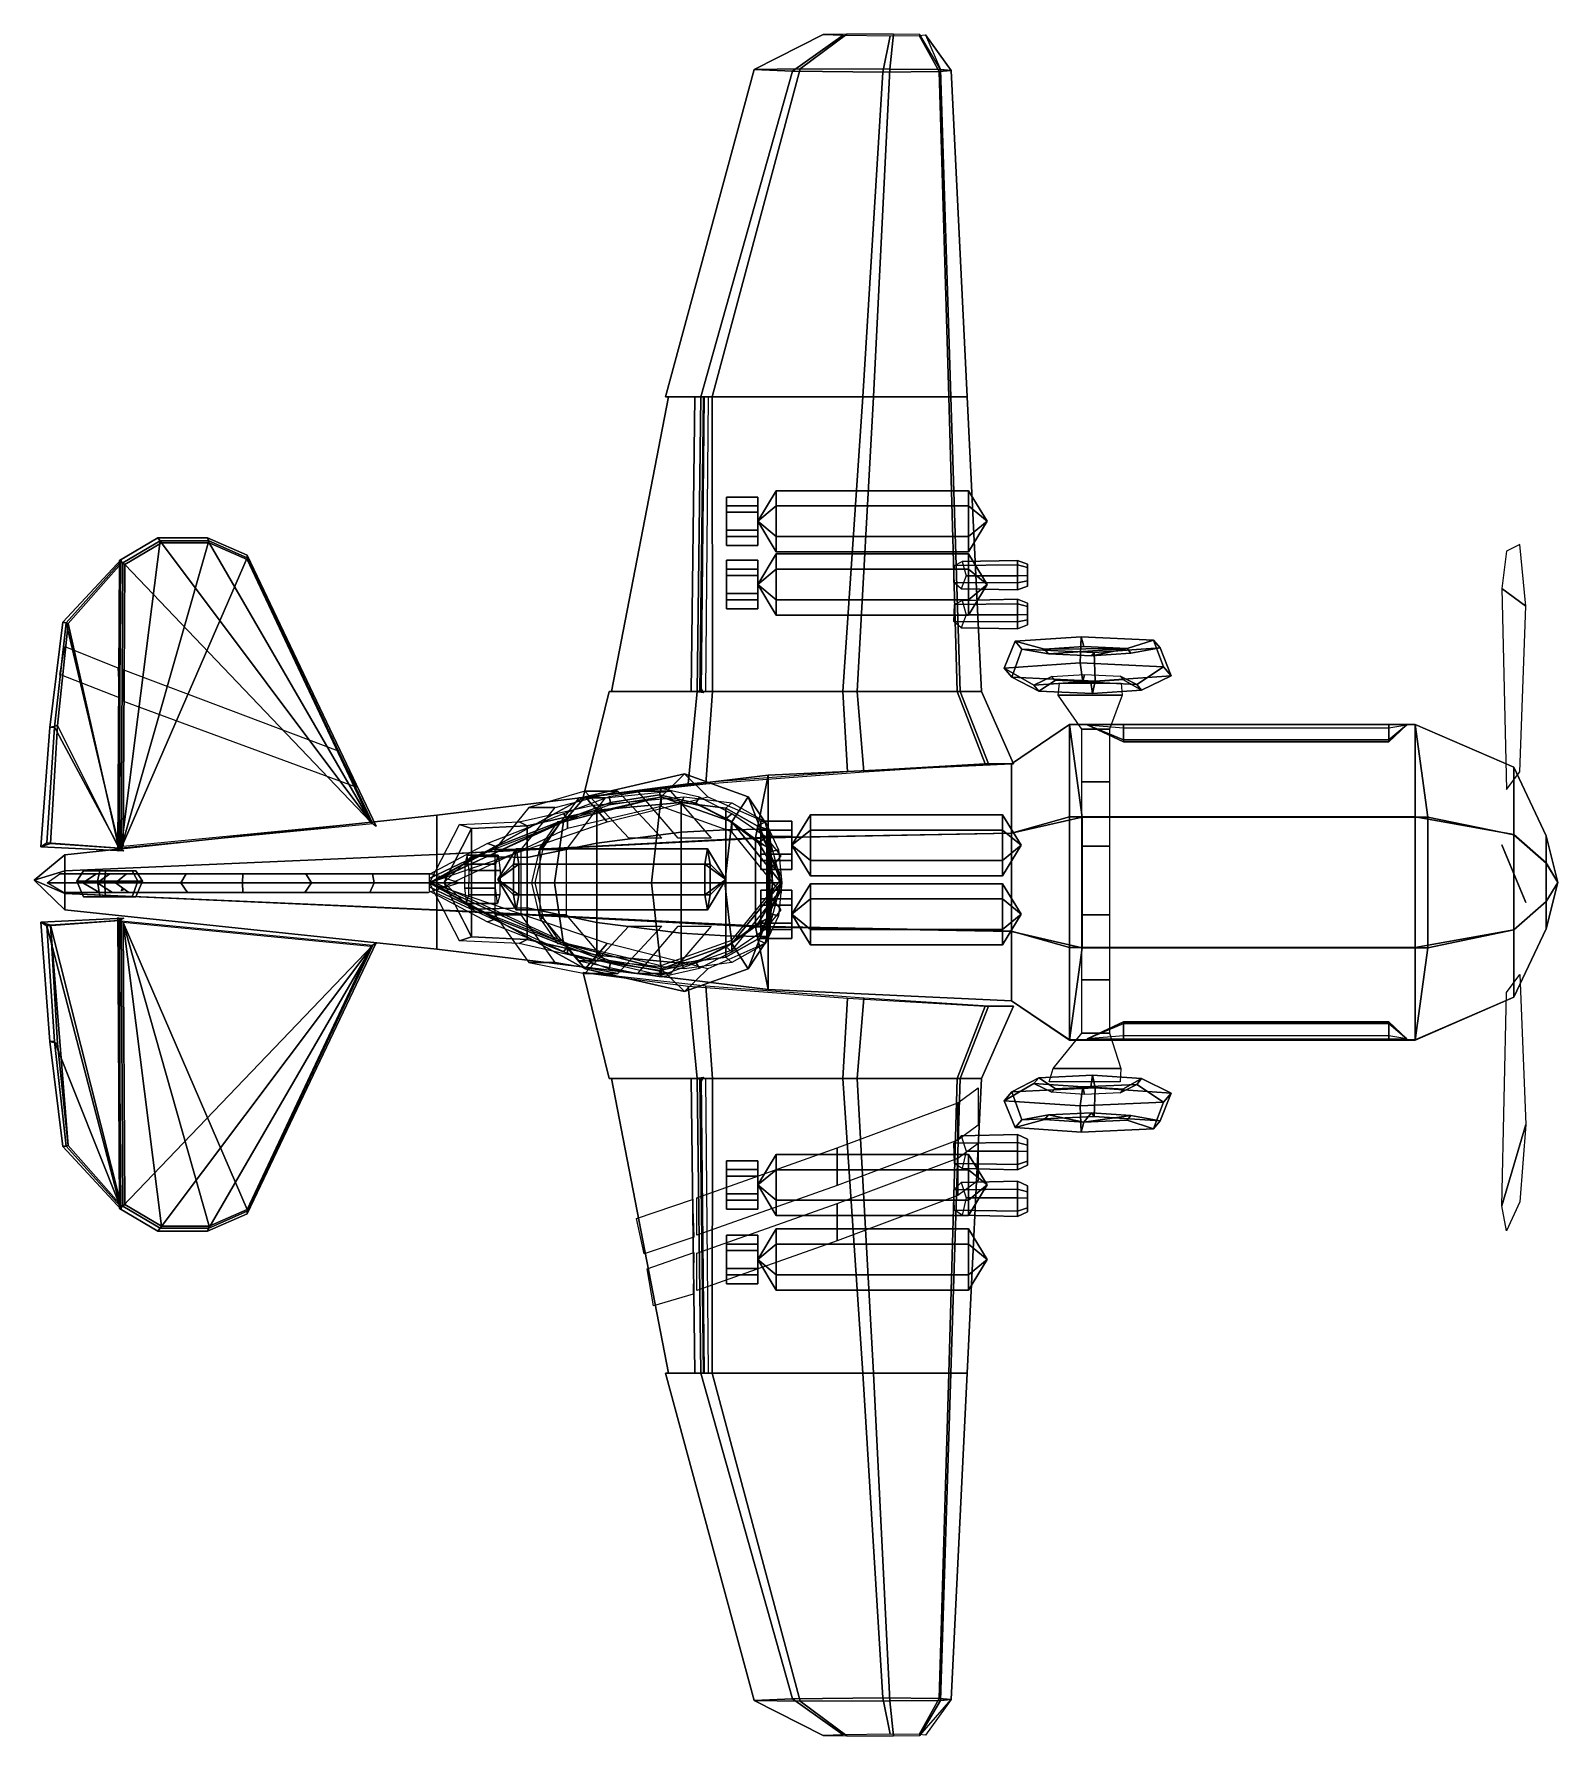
# Model space of a CAD drawing. Header units: metres. Extents: x -45 to 47, y -51 to 51.
import ezdxf

# ---------------------------------------------------------------- set-up
doc = ezdxf.new("R2010")
doc.units = ezdxf.units.M

msp = doc.modelspace()

# ---------------------------------------------------------------- linework, layer by layer
at = {"layer": 'AileD1', "color": 3}
for points in [[(-4.108766, 29.362783, 17.126698), (-6.920103, 29.362783, 17.99807), (-4.796693, 29.362783, 19.30513)], [(-4.796693, 29.362783, 19.30513), (-5.013621, 11.591662, 19.478708), (-4.099288, 11.591662, 16.583319), (-4.108766, 29.362783, 17.126698)], [(3.783815, 11.591662, 20.97212), (-5.013621, 11.591662, 19.478708), (-4.796693, 29.362783, 19.30513), (4.981026, 29.362783, 20.428745)], [(-4.099288, 11.591662, 16.583319), (4.637191, 11.591662, 16.918577), (5.623089, 29.362783, 17.378937), (-4.108766, 29.362783, 17.126698)], [(10.687027, 11.591662, 20.027308), (3.783815, 11.591662, 20.97212), (4.981026, 29.362783, 20.428745), (10.17487, 29.362783, 19.717886)], [(4.637191, 11.591662, 16.918577), (10.854654, 11.591662, 17.604326), (10.300992, 29.362783, 17.89488), (5.623089, 29.362783, 17.378937)], [(12.149958, 11.591662, 18.747242), (10.687027, 11.591662, 20.027308), (10.17487, 29.362783, 19.717886), (11.275554, 29.362783, 18.754787)], [(10.854654, 11.591662, 17.604326), (12.149958, 11.591662, 18.747242), (11.275554, 29.362783, 18.754787), (10.300992, 29.362783, 17.89488)], [(-5.55077, 6.009481, 19.590315), (-11.892553, 5.196885, 17.576488), (-10.320623, 11.591662, 17.741478), (-5.013621, 11.591662, 19.478708)], [(-11.892553, 5.196885, 17.576488), (-4.490862, 6.009481, 16.233942), (-4.099288, 11.591662, 16.583319), (-10.320623, 11.591662, 17.741478)], [(-10.320623, 11.591662, 17.741478), (-4.099288, 11.591662, 16.583319), (-5.013621, 11.591662, 19.478708)], [(4.059062, 6.733751, 21.321499), (-5.55077, 6.009481, 19.590315), (-5.013621, 11.591662, 19.478708), (3.783815, 11.591662, 20.97212)], [(-4.490862, 6.009481, 16.233942), (5.048308, 6.733751, 16.622572), (4.637191, 11.591662, 16.918577), (-4.099288, 11.591662, 16.583319)], [(12.379338, 7.228375, 20.226261), (4.059062, 6.733751, 21.321499), (3.783815, 11.591662, 20.97212), (10.687027, 11.591662, 20.027308)], [(5.048308, 6.733751, 16.622572), (12.573654, 7.228375, 17.417505), (10.854654, 11.591662, 17.604326), (4.637191, 11.591662, 16.918577)], [(14.075192, 7.228375, 18.742393), (12.379338, 7.228375, 20.226261), (10.687027, 11.591662, 20.027308), (12.149958, 11.591662, 18.747242)], [(12.573654, 7.228375, 17.417505), (14.075192, 7.228375, 18.742393), (12.149958, 11.591662, 18.747242), (10.854654, 11.591662, 17.604326)]]:
    msp.add_3dface(points, dxfattribs=at)
at = {"layer": 'AileD2', "color": 8}
for points in [[(-1.574177, 49.116348, 20.219563), (1.196686, 49.172138, 19.653151), (4.028199, 51.266102, 20.954723), (2.589069, 51.237125, 20.945679)], [(0.747357, 49.032673, 21.069176), (-1.574177, 49.116348, 20.219563), (2.589069, 51.237125, 20.945679), (3.794827, 51.193661, 20.932114)], [(6.199217, 48.960735, 21.799545), (0.747357, 49.032673, 21.069176), (3.794827, 51.193661, 20.932114), (6.626415, 51.156303, 20.920456)], [(1.196686, 49.172138, 19.653151), (6.61859, 49.155987, 19.81711), (6.844227, 51.25771, 20.952108), (4.028199, 51.266102, 20.954723)], [(9.591655, 49.006245, 21.337469), (6.199217, 48.960735, 21.799545), (6.626415, 51.156303, 20.920456), (8.388377, 51.179943, 20.927832)], [(6.61859, 49.155987, 19.81711), (9.674031, 49.122955, 20.152483), (8.43116, 51.240555, 20.946753), (6.844227, 51.25771, 20.952108)], [(10.310581, 49.067902, 20.711443), (9.591655, 49.006245, 21.337469), (8.388377, 51.179943, 20.927832), (8.761773, 51.211967, 20.937824)], [(9.674031, 49.122955, 20.152483), (10.310581, 49.067902, 20.711443), (8.761773, 51.211967, 20.937824)], [(-6.920103, 29.362783, 17.99807), (-4.108766, 29.362783, 17.126698), (1.196686, 49.172138, 19.653151), (-1.574177, 49.116348, 20.219563)], [(-4.796693, 29.362783, 19.30513), (-6.920103, 29.362783, 17.99807), (-1.574177, 49.116348, 20.219563), (0.747357, 49.032673, 21.069176)], [(4.981026, 29.362783, 20.428745), (-4.796693, 29.362783, 19.30513), (0.747357, 49.032673, 21.069176), (6.199217, 48.960735, 21.799545)], [(-4.108766, 29.362783, 17.126698), (5.623089, 29.362783, 17.378937), (6.61859, 49.155987, 19.81711), (1.196686, 49.172138, 19.653151)], [(10.17487, 29.362783, 19.717886), (4.981026, 29.362783, 20.428745), (6.199217, 48.960735, 21.799545), (9.591655, 49.006245, 21.337469)], [(5.623089, 29.362783, 17.378937), (10.300992, 29.362783, 17.89488), (9.674031, 49.122955, 20.152483), (6.61859, 49.155987, 19.81711)], [(11.275554, 29.362783, 18.754787), (10.17487, 29.362783, 19.717886), (9.591655, 49.006245, 21.337469), (10.310581, 49.067902, 20.711443)], [(10.300992, 29.362783, 17.89488), (11.275554, 29.362783, 18.754787), (10.310581, 49.067902, 20.711443), (9.674031, 49.122955, 20.152483)]]:
    msp.add_3dface(points, dxfattribs=at)
at = {"layer": 'AileG1', "color": 10}
for points in [[(-5.013621, -11.779308, 19.478708), (-10.320623, -11.779308, 17.741478), (-11.892553, -5.384531, 17.576488), (-5.55077, -6.197126, 19.590315)], [(-10.320623, -11.779308, 17.741478), (-4.099288, -11.779308, 16.583319), (-4.490862, -6.197126, 16.233942), (-11.892553, -5.384531, 17.576488)], [(3.783815, -11.779308, 20.97212), (-5.013621, -11.779308, 19.478708), (-5.55077, -6.197126, 19.590315), (4.059062, -6.921397, 21.321499)], [(-4.099288, -11.779308, 16.583319), (4.637191, -11.779308, 16.918577), (5.048308, -6.921397, 16.622572), (-4.490862, -6.197126, 16.233942)], [(10.687027, -11.779308, 20.027308), (3.783815, -11.779308, 20.97212), (4.059062, -6.921397, 21.321499), (12.379338, -7.416021, 20.226261)], [(4.637191, -11.779308, 16.918577), (10.854654, -11.779308, 17.604326), (12.573654, -7.416021, 17.417505), (5.048308, -6.921397, 16.622572)], [(12.149958, -11.779308, 18.747242), (10.687027, -11.779308, 20.027308), (12.379338, -7.416021, 20.226261), (14.075192, -7.416021, 18.742393)], [(10.854654, -11.779308, 17.604326), (12.149958, -11.779308, 18.747242), (14.075192, -7.416021, 18.742393), (12.573654, -7.416021, 17.417505)], [(-5.013621, -11.779308, 19.478708), (-4.099288, -11.779308, 16.583319), (-10.320623, -11.779308, 17.741478)], [(-4.108766, -29.550426, 17.126698), (-4.099288, -11.779308, 16.583319), (-5.013621, -11.779308, 19.478708), (-4.796693, -29.550426, 19.30513)], [(4.981026, -29.550426, 20.428745), (-4.796693, -29.550426, 19.30513), (-5.013621, -11.779308, 19.478708), (3.783815, -11.779308, 20.97212)], [(-4.108766, -29.550426, 17.126698), (5.623089, -29.550426, 17.378937), (4.637191, -11.779308, 16.918577), (-4.099288, -11.779308, 16.583319)], [(10.17487, -29.550426, 19.717886), (4.981026, -29.550426, 20.428745), (3.783815, -11.779308, 20.97212), (10.687027, -11.779308, 20.027308)], [(5.623089, -29.550426, 17.378937), (10.300992, -29.550426, 17.89488), (10.854654, -11.779308, 17.604326), (4.637191, -11.779308, 16.918577)], [(11.275554, -29.550426, 18.754787), (10.17487, -29.550426, 19.717886), (10.687027, -11.779308, 20.027308), (12.149958, -11.779308, 18.747242)], [(10.300992, -29.550426, 17.89488), (11.275554, -29.550426, 18.754787), (12.149958, -11.779308, 18.747242), (10.854654, -11.779308, 17.604326)], [(10.721986, -13.239679, 19.991262), (10.721986, -15.495679, 19.991262), (3.432144, -18.222736, 20.853498), (3.432144, -15.966738, 20.853498)], [(11.947485, -12.327927, 18.608671), (11.947485, -14.583926, 18.608671), (10.721986, -15.495679, 19.991262), (10.721986, -13.239679, 19.991262)], [(3.432144, -15.966738, 20.853498), (3.432144, -18.222736, 20.853498), (-5.041733, -21.231123, 19.590315), (-5.041733, -18.975122, 19.590315)], [(11.947485, -15.669927, 18.608671), (11.947485, -17.925926, 18.608671), (10.721986, -18.837677, 19.991262), (10.721986, -16.58168, 19.991262)], [(10.721986, -16.58168, 19.991262), (10.721986, -18.837677, 19.991262), (3.432144, -21.564735, 20.802498), (3.432144, -19.308739, 20.802498)], [(3.432144, -19.308739, 20.802498), (3.432144, -21.564735, 20.802498), (-5.041733, -24.573122, 19.590315), (-5.041733, -22.317122, 19.590315)], [(-4.796693, -29.550426, 19.30513), (-6.920103, -29.550426, 17.99807), (-4.108766, -29.550426, 17.126698)]]:
    msp.add_3dface(points, dxfattribs=at)
at = {"layer": 'AileG2', "color": 7}
for points in [[(0.747357, -49.220318, 21.069176), (-1.574177, -49.303989, 20.219563), (-6.920103, -29.550426, 17.99807), (-4.796693, -29.550426, 19.30513)], [(-1.574177, -49.303989, 20.219563), (1.196686, -49.359783, 19.653151), (-4.108766, -29.550426, 17.126698), (-6.920103, -29.550426, 17.99807)], [(6.199217, -49.148384, 21.799545), (0.747357, -49.220318, 21.069176), (-4.796693, -29.550426, 19.30513), (4.981026, -29.550426, 20.428745)], [(1.196686, -49.359783, 19.653151), (6.61859, -49.343632, 19.81711), (5.623089, -29.550426, 17.378937), (-4.108766, -29.550426, 17.126698)], [(9.591655, -49.19389, 21.337469), (6.199217, -49.148384, 21.799545), (4.981026, -29.550426, 20.428745), (10.17487, -29.550426, 19.717886)], [(6.61859, -49.343632, 19.81711), (9.674031, -49.310608, 20.152483), (10.300992, -29.550426, 17.89488), (5.623089, -29.550426, 17.378937)], [(10.310581, -49.255543, 20.711443), (9.591655, -49.19389, 21.337469), (10.17487, -29.550426, 19.717886), (11.275554, -29.550426, 18.754787)], [(9.674031, -49.310608, 20.152483), (10.310581, -49.255543, 20.711443), (11.275554, -29.550426, 18.754787), (10.300992, -29.550426, 17.89488)], [(3.794827, -51.381306, 20.941425), (2.589069, -51.424767, 20.931919), (-1.574177, -49.303989, 20.219563), (0.747357, -49.220318, 21.069176)], [(2.589069, -51.424767, 20.931919), (4.028199, -51.453747, 20.925589), (1.196686, -49.359783, 19.653151), (-1.574177, -49.303989, 20.219563)], [(6.626415, -51.343948, 20.949589), (3.794827, -51.381306, 20.941425), (0.747357, -49.220318, 21.069176), (6.199217, -49.148384, 21.799545)], [(8.388377, -51.367584, 20.944422), (6.626415, -51.343948, 20.949589), (6.199217, -49.148384, 21.799545), (9.591655, -49.19389, 21.337469)], [(8.761773, -51.399612, 20.937424), (8.388377, -51.367584, 20.944422), (9.591655, -49.19389, 21.337469), (10.310581, -49.255543, 20.711443)], [(8.43116, -51.4282, 20.931173), (10.310581, -49.255543, 20.711443), (9.674031, -49.310608, 20.152483)], [(4.028199, -51.453747, 20.925589), (6.844227, -51.445354, 20.927422), (6.61859, -49.343632, 19.81711), (1.196686, -49.359783, 19.653151)], [(6.844227, -51.445354, 20.927422), (8.43116, -51.4282, 20.931173), (9.674031, -49.310608, 20.152483), (6.61859, -49.343632, 19.81711)]]:
    msp.add_3dface(points, dxfattribs=at)
at = {"layer": 'B0', "color": 20}
for points in [[(-0.242679, 18.964132, 13.51796), (-0.242679, 19.885487, 15.113787), (-1.360518, 18.042782, 15.113787)], [(-0.242679, 19.885487, 15.113787), (-0.242679, 18.964134, 16.709614), (-1.360518, 18.042782, 15.113787)], [(11.363154, 18.964132, 13.517961), (11.363154, 19.885487, 15.113789), (-0.242679, 19.885487, 15.113787), (-0.242679, 18.964132, 13.51796)], [(11.363154, 19.885487, 15.113789), (11.363154, 18.964134, 16.709614), (-0.242679, 18.964134, 16.709614), (-0.242679, 19.885487, 15.113787)], [(12.480993, 18.042782, 15.113789), (12.480993, 18.042782, 15.113789), (11.363154, 19.885487, 15.113789), (11.363154, 18.964132, 13.517961)], [(12.480993, 18.042782, 15.113789), (12.480993, 18.042782, 15.113789), (11.363154, 18.964134, 16.709614), (11.363154, 19.885487, 15.113789)], [(-0.242679, 18.964134, 16.709614), (-0.242679, 17.121431, 16.709614), (-1.360518, 18.042782, 15.113787)], [(-0.242679, 17.121431, 13.517961), (-0.242679, 18.964132, 13.51796), (-1.360518, 18.042782, 15.113787)], [(11.363154, 18.964134, 16.709614), (11.363154, 17.121431, 16.709616), (-0.242679, 17.121431, 16.709614), (-0.242679, 18.964134, 16.709614)], [(11.363154, 17.121431, 13.517962), (11.363154, 18.964132, 13.517961), (-0.242679, 18.964132, 13.51796), (-0.242679, 17.121431, 13.517961)], [(12.480993, 18.042782, 15.113789), (12.480993, 18.042782, 15.113789), (11.363154, 17.121431, 16.709616), (11.363154, 18.964134, 16.709614)], [(12.480993, 18.042782, 15.113789), (12.480993, 18.042782, 15.113789), (11.363154, 18.964132, 13.517961), (11.363154, 17.121431, 13.517962)], [(-0.242679, 16.200081, 15.113787), (-0.242679, 17.121431, 13.517961), (-1.360518, 18.042782, 15.113787)], [(-0.242679, 17.121431, 16.709614), (-0.242679, 16.200081, 15.113787), (-1.360518, 18.042782, 15.113787)], [(12.480993, 18.042782, 15.113789), (12.480993, 18.042782, 15.113789), (11.363154, 17.121431, 13.517962), (11.363154, 16.200081, 15.113789)], [(12.480993, 18.042782, 15.113789), (12.480993, 18.042782, 15.113789), (11.363154, 16.200081, 15.113789), (11.363154, 17.121431, 16.709616)], [(11.363154, 16.200081, 15.113789), (11.363154, 17.121431, 13.517962), (-0.242679, 17.121431, 13.517961), (-0.242679, 16.200081, 15.113787)], [(11.363154, 17.121431, 16.709616), (11.363154, 16.200081, 15.113789), (-0.242679, 16.200081, 15.113787), (-0.242679, 17.121431, 16.709614)]]:
    msp.add_3dface(points, dxfattribs=at)
at = {"layer": 'B0L', "color": 21}
for points in [[(-1.360518, 18.580324, 16.489656), (-3.239008, 18.580324, 16.489656), (-3.239008, 19.50309, 15.336198), (-1.360518, 19.50309, 15.336198)], [(-1.360518, 19.50309, 15.336198), (-3.239008, 19.50309, 15.336198), (-3.239008, 18.965549, 13.960328), (-1.360518, 18.965549, 13.960328)], [(-1.360518, 18.965549, 13.960328), (-3.239008, 18.965549, 13.960328), (-3.239008, 17.505241, 13.737918), (-1.360518, 17.505241, 13.737918)], [(-1.360518, 17.120014, 16.267246), (-3.239008, 17.120014, 16.267246), (-3.239008, 18.580324, 16.489656), (-1.360518, 18.580324, 16.489656)], [(-1.360518, 17.505241, 13.737918), (-3.239008, 17.505241, 13.737918), (-3.239008, 16.582474, 14.891376), (-1.360518, 16.582474, 14.891376)], [(-1.360518, 16.582474, 14.891376), (-3.239008, 16.582474, 14.891376), (-3.239008, 17.120014, 16.267246), (-1.360518, 17.120014, 16.267246)]]:
    msp.add_3dface(points, dxfattribs=at)
at = {"layer": 'B1', "color": 22}
for points in [[(-0.242679, 22.784134, 13.51796), (-0.242679, 23.705486, 15.113787), (-1.360518, 21.862783, 15.113787)], [(-0.242679, 23.705486, 15.113787), (-0.242679, 22.784136, 16.709614), (-1.360518, 21.862783, 15.113787)], [(11.363154, 22.784134, 13.517961), (11.363154, 23.705486, 15.113789), (-0.242679, 23.705486, 15.113787), (-0.242679, 22.784134, 13.51796)], [(11.363154, 23.705486, 15.113789), (11.363154, 22.784136, 16.709614), (-0.242679, 22.784136, 16.709614), (-0.242679, 23.705486, 15.113787)], [(12.480993, 21.862783, 15.113789), (12.480993, 21.862783, 15.113789), (11.363154, 23.705486, 15.113789), (11.363154, 22.784134, 13.517961)], [(12.480993, 21.862783, 15.113789), (12.480993, 21.862783, 15.113789), (11.363154, 22.784136, 16.709614), (11.363154, 23.705486, 15.113789)], [(-0.242679, 22.784136, 16.709614), (-0.242679, 20.941433, 16.709614), (-1.360518, 21.862783, 15.113787)], [(-0.242679, 20.941433, 13.517961), (-0.242679, 22.784134, 13.51796), (-1.360518, 21.862783, 15.113787)], [(11.363154, 22.784136, 16.709614), (11.363154, 20.941433, 16.709616), (-0.242679, 20.941433, 16.709614), (-0.242679, 22.784136, 16.709614)], [(11.363154, 20.941433, 13.517962), (11.363154, 22.784134, 13.517961), (-0.242679, 22.784134, 13.51796), (-0.242679, 20.941433, 13.517961)], [(12.480993, 21.862783, 15.113789), (12.480993, 21.862783, 15.113789), (11.363154, 20.941433, 16.709616), (11.363154, 22.784136, 16.709614)], [(12.480993, 21.862783, 15.113789), (12.480993, 21.862783, 15.113789), (11.363154, 22.784134, 13.517961), (11.363154, 20.941433, 13.517962)], [(-0.242679, 20.020082, 15.113787), (-0.242679, 20.941433, 13.517961), (-1.360518, 21.862783, 15.113787)], [(-0.242679, 20.941433, 16.709614), (-0.242679, 20.020082, 15.113787), (-1.360518, 21.862783, 15.113787)], [(12.480993, 21.862783, 15.113789), (12.480993, 21.862783, 15.113789), (11.363154, 20.941433, 13.517962), (11.363154, 20.020082, 15.113789)], [(12.480993, 21.862783, 15.113789), (12.480993, 21.862783, 15.113789), (11.363154, 20.020082, 15.113789), (11.363154, 20.941433, 16.709616)], [(11.363154, 20.020082, 15.113789), (11.363154, 20.941433, 13.517962), (-0.242679, 20.941433, 13.517961), (-0.242679, 20.020082, 15.113787)], [(11.363154, 20.941433, 16.709616), (11.363154, 20.020082, 15.113789), (-0.242679, 20.020082, 15.113787), (-0.242679, 20.941433, 16.709614)]]:
    msp.add_3dface(points, dxfattribs=at)
at = {"layer": 'B1L', "color": 23}
for points in [[(-1.360518, 22.400324, 16.489656), (-3.239008, 22.400324, 16.489656), (-3.239008, 23.323092, 15.336198), (-1.360518, 23.323092, 15.336198)], [(-1.360518, 23.323092, 15.336198), (-3.239008, 23.323092, 15.336198), (-3.239008, 22.785551, 13.960328), (-1.360518, 22.785551, 13.960328)], [(-1.360518, 22.785551, 13.960328), (-3.239008, 22.785551, 13.960328), (-3.239008, 21.325243, 13.737918), (-1.360518, 21.325243, 13.737918)], [(-1.360518, 20.940016, 16.267246), (-3.239008, 20.940016, 16.267246), (-3.239008, 22.400324, 16.489656), (-1.360518, 22.400324, 16.489656)], [(-1.360518, 21.325243, 13.737918), (-3.239008, 21.325243, 13.737918), (-3.239008, 20.402475, 14.891376), (-1.360518, 20.402475, 14.891376)], [(-1.360518, 20.402475, 14.891376), (-3.239008, 20.402475, 14.891376), (-3.239008, 20.940016, 16.267246), (-1.360518, 20.940016, 16.267246)]]:
    msp.add_3dface(points, dxfattribs=at)
at = {"layer": 'B2', "color": 18}
for points in [[(-0.242679, -17.275864, 13.51796), (-0.242679, -16.354511, 15.113787), (-1.360518, -18.197214, 15.113787)], [(-0.242679, -16.354511, 15.113787), (-0.242679, -17.275862, 16.709614), (-1.360518, -18.197214, 15.113787)], [(11.363154, -17.275864, 13.517961), (11.363154, -16.354511, 15.113789), (-0.242679, -16.354511, 15.113787), (-0.242679, -17.275864, 13.51796)], [(11.363154, -16.354511, 15.113789), (11.363154, -17.275862, 16.709614), (-0.242679, -17.275862, 16.709614), (-0.242679, -16.354511, 15.113787)], [(12.480993, -18.197214, 15.113789), (12.480993, -18.197214, 15.113789), (11.363154, -16.354511, 15.113789), (11.363154, -17.275864, 13.517961)], [(12.480993, -18.197214, 15.113789), (12.480993, -18.197214, 15.113789), (11.363154, -17.275862, 16.709614), (11.363154, -16.354511, 15.113789)], [(-0.242679, -17.275862, 16.709614), (-0.242679, -19.118567, 16.709614), (-1.360518, -18.197214, 15.113787)], [(-0.242679, -19.118567, 13.517961), (-0.242679, -17.275864, 13.51796), (-1.360518, -18.197214, 15.113787)], [(11.363154, -17.275862, 16.709614), (11.363154, -19.118567, 16.709616), (-0.242679, -19.118567, 16.709614), (-0.242679, -17.275862, 16.709614)], [(11.363154, -19.118567, 13.517962), (11.363154, -17.275864, 13.517961), (-0.242679, -17.275864, 13.51796), (-0.242679, -19.118567, 13.517961)], [(12.480993, -18.197214, 15.113789), (12.480993, -18.197214, 15.113789), (11.363154, -19.118567, 16.709616), (11.363154, -17.275862, 16.709614)], [(12.480993, -18.197214, 15.113789), (12.480993, -18.197214, 15.113789), (11.363154, -17.275864, 13.517961), (11.363154, -19.118567, 13.517962)], [(-0.242679, -20.039917, 15.113787), (-0.242679, -19.118567, 13.517961), (-1.360518, -18.197214, 15.113787)], [(-0.242679, -19.118567, 16.709614), (-0.242679, -20.039917, 15.113787), (-1.360518, -18.197214, 15.113787)], [(12.480993, -18.197214, 15.113789), (12.480993, -18.197214, 15.113789), (11.363154, -19.118567, 13.517962), (11.363154, -20.039917, 15.113789)], [(12.480993, -18.197214, 15.113789), (12.480993, -18.197214, 15.113789), (11.363154, -20.039917, 15.113789), (11.363154, -19.118567, 16.709616)], [(11.363154, -20.039917, 15.113789), (11.363154, -19.118567, 13.517962), (-0.242679, -19.118567, 13.517961), (-0.242679, -20.039917, 15.113787)], [(11.363154, -19.118567, 16.709616), (11.363154, -20.039917, 15.113789), (-0.242679, -20.039917, 15.113787), (-0.242679, -19.118567, 16.709614)]]:
    msp.add_3dface(points, dxfattribs=at)
at = {"layer": 'B2L', "color": 19}
for points in [[(-1.360518, -17.659674, 16.489656), (-3.239008, -17.659674, 16.489656), (-3.239008, -16.736906, 15.336198), (-1.360518, -16.736906, 15.336198)], [(-1.360518, -16.736906, 15.336198), (-3.239008, -16.736906, 15.336198), (-3.239008, -17.274448, 13.960328), (-1.360518, -17.274448, 13.960328)], [(-1.360518, -17.274448, 13.960328), (-3.239008, -17.274448, 13.960328), (-3.239008, -18.734756, 13.737918), (-1.360518, -18.734756, 13.737918)], [(-1.360518, -19.119982, 16.267246), (-3.239008, -19.119982, 16.267246), (-3.239008, -17.659674, 16.489656), (-1.360518, -17.659674, 16.489656)], [(-1.360518, -18.734756, 13.737918), (-3.239008, -18.734756, 13.737918), (-3.239008, -19.657522, 14.891376), (-1.360518, -19.657522, 14.891376)], [(-1.360518, -19.657522, 14.891376), (-3.239008, -19.657522, 14.891376), (-3.239008, -19.119982, 16.267246), (-1.360518, -19.119982, 16.267246)]]:
    msp.add_3dface(points, dxfattribs=at)
at = {"layer": 'B3', "color": 16}
for points in [[(-0.242679, -21.775866, 13.51796), (-0.242679, -20.854513, 15.113787), (-1.360518, -22.697216, 15.113787)], [(-0.242679, -20.854513, 15.113787), (-0.242679, -21.775866, 16.709614), (-1.360518, -22.697216, 15.113787)], [(11.363154, -21.775866, 13.517961), (11.363154, -20.854513, 15.113789), (-0.242679, -20.854513, 15.113787), (-0.242679, -21.775866, 13.51796)], [(11.363154, -20.854513, 15.113789), (11.363154, -21.775866, 16.709614), (-0.242679, -21.775866, 16.709614), (-0.242679, -20.854513, 15.113787)], [(12.480993, -22.697216, 15.113789), (12.480993, -22.697216, 15.113789), (11.363154, -20.854513, 15.113789), (11.363154, -21.775866, 13.517961)], [(12.480993, -22.697216, 15.113789), (12.480993, -22.697216, 15.113789), (11.363154, -21.775866, 16.709614), (11.363154, -20.854513, 15.113789)], [(-0.242679, -23.618567, 13.517961), (-0.242679, -21.775866, 13.51796), (-1.360518, -22.697216, 15.113787)], [(-0.242679, -21.775866, 16.709614), (-0.242679, -23.618567, 16.709614), (-1.360518, -22.697216, 15.113787)], [(11.363154, -23.618567, 13.517962), (11.363154, -21.775866, 13.517961), (-0.242679, -21.775866, 13.51796), (-0.242679, -23.618567, 13.517961)], [(11.363154, -21.775866, 16.709614), (11.363154, -23.618567, 16.709616), (-0.242679, -23.618567, 16.709614), (-0.242679, -21.775866, 16.709614)], [(12.480993, -22.697216, 15.113789), (12.480993, -22.697216, 15.113789), (11.363154, -21.775866, 13.517961), (11.363154, -23.618567, 13.517962)], [(12.480993, -22.697216, 15.113789), (12.480993, -22.697216, 15.113789), (11.363154, -23.618567, 16.709616), (11.363154, -21.775866, 16.709614)], [(-0.242679, -24.539917, 15.113787), (-0.242679, -23.618567, 13.517961), (-1.360518, -22.697216, 15.113787)], [(-0.242679, -23.618567, 16.709614), (-0.242679, -24.539917, 15.113787), (-1.360518, -22.697216, 15.113787)], [(11.363154, -24.539917, 15.113789), (11.363154, -23.618567, 13.517962), (-0.242679, -23.618567, 13.517961), (-0.242679, -24.539917, 15.113787)], [(11.363154, -23.618567, 16.709616), (11.363154, -24.539917, 15.113789), (-0.242679, -24.539917, 15.113787), (-0.242679, -23.618567, 16.709614)], [(12.480993, -22.697216, 15.113789), (12.480993, -22.697216, 15.113789), (11.363154, -23.618567, 13.517962), (11.363154, -24.539917, 15.113789)], [(12.480993, -22.697216, 15.113789), (12.480993, -22.697216, 15.113789), (11.363154, -24.539917, 15.113789), (11.363154, -23.618567, 16.709616)]]:
    msp.add_3dface(points, dxfattribs=at)
at = {"layer": 'B3L', "color": 17}
for points in [[(-1.360518, -22.159674, 16.489656), (-3.239008, -22.159674, 16.489656), (-3.239008, -21.23691, 15.336198), (-1.360518, -21.23691, 15.336198)], [(-1.360518, -21.23691, 15.336198), (-3.239008, -21.23691, 15.336198), (-3.239008, -21.77445, 13.960328), (-1.360518, -21.77445, 13.960328)], [(-1.360518, -21.77445, 13.960328), (-3.239008, -21.77445, 13.960328), (-3.239008, -23.234756, 13.737918), (-1.360518, -23.234756, 13.737918)], [(-1.360518, -23.619984, 16.267246), (-3.239008, -23.619984, 16.267246), (-3.239008, -22.159674, 16.489656), (-1.360518, -22.159674, 16.489656)], [(-1.360518, -23.234756, 13.737918), (-3.239008, -23.234756, 13.737918), (-3.239008, -24.157526, 14.891376), (-1.360518, -24.157526, 14.891376)], [(-1.360518, -24.157526, 14.891376), (-3.239008, -24.157526, 14.891376), (-3.239008, -23.619984, 16.267246), (-1.360518, -23.619984, 16.267246)]]:
    msp.add_3dface(points, dxfattribs=at)
at = {"layer": 'B4', "color": 33}
for points in [[(1.81732, -0.935864, 10.79796), (1.81732, -0.014512, 12.393787), (0.699482, -1.857215, 12.393787)], [(1.81732, -0.014512, 12.393787), (1.81732, -0.935862, 13.989614), (0.699482, -1.857215, 12.393787)], [(1.81732, -0.935862, 13.989614), (1.81732, -2.778566, 13.989614), (0.699482, -1.857215, 12.393787)], [(1.81732, -2.778566, 10.797961), (1.81732, -0.935864, 10.79796), (0.699482, -1.857215, 12.393787)], [(13.423154, -0.935864, 10.797961), (13.423154, -0.014512, 12.393789), (1.81732, -0.014512, 12.393787), (1.81732, -0.935864, 10.79796)], [(13.423154, -0.014512, 12.393789), (13.423154, -0.935862, 13.989614), (1.81732, -0.935862, 13.989614), (1.81732, -0.014512, 12.393787)], [(13.423154, -0.935862, 13.989614), (13.423154, -2.778566, 13.989616), (1.81732, -2.778566, 13.989614), (1.81732, -0.935862, 13.989614)], [(13.423154, -2.778566, 10.797962), (13.423154, -0.935864, 10.797961), (1.81732, -0.935864, 10.79796), (1.81732, -2.778566, 10.797961)], [(14.540993, -1.857215, 12.393789), (14.540993, -1.857215, 12.393789), (13.423154, -0.014512, 12.393789), (13.423154, -0.935864, 10.797961)], [(14.540993, -1.857215, 12.393789), (14.540993, -1.857215, 12.393789), (13.423154, -0.935862, 13.989614), (13.423154, -0.014512, 12.393789)], [(14.540993, -1.857215, 12.393789), (14.540993, -1.857215, 12.393789), (13.423154, -2.778566, 13.989616), (13.423154, -0.935862, 13.989614)], [(14.540993, -1.857215, 12.393789), (14.540993, -1.857215, 12.393789), (13.423154, -0.935864, 10.797961), (13.423154, -2.778566, 10.797962)], [(1.81732, -3.699917, 12.393787), (1.81732, -2.778566, 10.797961), (0.699482, -1.857215, 12.393787)], [(1.81732, -2.778566, 13.989614), (1.81732, -3.699917, 12.393787), (0.699482, -1.857215, 12.393787)], [(14.540993, -1.857215, 12.393789), (14.540993, -1.857215, 12.393789), (13.423154, -2.778566, 10.797962), (13.423154, -3.699917, 12.393789)], [(14.540993, -1.857215, 12.393789), (14.540993, -1.857215, 12.393789), (13.423154, -3.699917, 12.393789), (13.423154, -2.778566, 13.989616)], [(13.423154, -3.699917, 12.393789), (13.423154, -2.778566, 10.797962), (1.81732, -2.778566, 10.797961), (1.81732, -3.699917, 12.393787)], [(13.423154, -2.778566, 13.989616), (13.423154, -3.699917, 12.393789), (1.81732, -3.699917, 12.393787), (1.81732, -2.778566, 13.989614)]]:
    msp.add_3dface(points, dxfattribs=at)
at = {"layer": 'B4L', "color": 34}
for points in [[(0.699482, -1.319674, 13.769656), (-1.179008, -1.319674, 13.769656), (-1.179008, -0.396907, 12.616198), (0.699482, -0.396907, 12.616198)], [(0.699482, -0.396907, 12.616198), (-1.179008, -0.396907, 12.616198), (-1.179008, -0.934448, 11.240329), (0.699482, -0.934448, 11.240329)], [(0.699482, -0.934448, 11.240329), (-1.179008, -0.934448, 11.240329), (-1.179008, -2.394756, 11.017919), (0.699482, -2.394756, 11.017919)], [(0.699482, -2.779982, 13.547246), (-1.179008, -2.779982, 13.547246), (-1.179008, -1.319674, 13.769656), (0.699482, -1.319674, 13.769656)], [(0.699482, -2.394756, 11.017919), (-1.179008, -2.394756, 11.017919), (-1.179008, -3.317523, 12.171377), (0.699482, -3.317523, 12.171377)], [(0.699482, -3.317523, 12.171377), (-1.179008, -3.317523, 12.171377), (-1.179008, -2.779982, 13.547246), (0.699482, -2.779982, 13.547246)]]:
    msp.add_3dface(points, dxfattribs=at)
at = {"layer": 'B5', "color": 31}
for points in [[(1.81732, 3.224136, 10.79796), (1.81732, 4.145488, 12.393787), (0.699482, 2.302785, 12.393787)], [(1.81732, 4.145488, 12.393787), (1.81732, 3.224138, 13.989614), (0.699482, 2.302785, 12.393787)], [(13.423154, 3.224136, 10.797961), (13.423154, 4.145488, 12.393789), (1.81732, 4.145488, 12.393787), (1.81732, 3.224136, 10.79796)], [(13.423154, 4.145488, 12.393789), (13.423154, 3.224138, 13.989614), (1.81732, 3.224138, 13.989614), (1.81732, 4.145488, 12.393787)], [(14.540993, 2.302785, 12.393789), (14.540993, 2.302785, 12.393789), (13.423154, 4.145488, 12.393789), (13.423154, 3.224136, 10.797961)], [(14.540993, 2.302785, 12.393789), (14.540993, 2.302785, 12.393789), (13.423154, 3.224138, 13.989614), (13.423154, 4.145488, 12.393789)], [(1.81732, 3.224138, 13.989614), (1.81732, 1.381434, 13.989614), (0.699482, 2.302785, 12.393787)], [(1.81732, 1.381434, 10.797961), (1.81732, 3.224136, 10.79796), (0.699482, 2.302785, 12.393787)], [(13.423154, 3.224138, 13.989614), (13.423154, 1.381434, 13.989616), (1.81732, 1.381434, 13.989614), (1.81732, 3.224138, 13.989614)], [(13.423154, 1.381434, 10.797962), (13.423154, 3.224136, 10.797961), (1.81732, 3.224136, 10.79796), (1.81732, 1.381434, 10.797961)], [(14.540993, 2.302785, 12.393789), (14.540993, 2.302785, 12.393789), (13.423154, 1.381434, 13.989616), (13.423154, 3.224138, 13.989614)], [(14.540993, 2.302785, 12.393789), (14.540993, 2.302785, 12.393789), (13.423154, 3.224136, 10.797961), (13.423154, 1.381434, 10.797962)], [(1.81732, 0.460083, 12.393787), (1.81732, 1.381434, 10.797961), (0.699482, 2.302785, 12.393787)], [(1.81732, 1.381434, 13.989614), (1.81732, 0.460083, 12.393787), (0.699482, 2.302785, 12.393787)], [(14.540993, 2.302785, 12.393789), (14.540993, 2.302785, 12.393789), (13.423154, 1.381434, 10.797962), (13.423154, 0.460083, 12.393789)], [(14.540993, 2.302785, 12.393789), (14.540993, 2.302785, 12.393789), (13.423154, 0.460083, 12.393789), (13.423154, 1.381434, 13.989616)], [(13.423154, 0.460083, 12.393789), (13.423154, 1.381434, 10.797962), (1.81732, 1.381434, 10.797961), (1.81732, 0.460083, 12.393787)], [(13.423154, 1.381434, 13.989616), (13.423154, 0.460083, 12.393789), (1.81732, 0.460083, 12.393787), (1.81732, 1.381434, 13.989614)]]:
    msp.add_3dface(points, dxfattribs=at)
at = {"layer": 'B5L', "color": 32}
for points in [[(0.699482, 2.840326, 13.769656), (-1.179008, 2.840326, 13.769656), (-1.179008, 3.763093, 12.616198), (0.699482, 3.763093, 12.616198)], [(0.699482, 3.763093, 12.616198), (-1.179008, 3.763093, 12.616198), (-1.179008, 3.225552, 11.240329), (0.699482, 3.225552, 11.240329)], [(0.699482, 3.225552, 11.240329), (-1.179008, 3.225552, 11.240329), (-1.179008, 1.765244, 11.017919), (0.699482, 1.765244, 11.017919)], [(0.699482, 1.380018, 13.547246), (-1.179008, 1.380018, 13.547246), (-1.179008, 2.840326, 13.769656), (0.699482, 2.840326, 13.769656)], [(0.699482, 1.765244, 11.017919), (-1.179008, 1.765244, 11.017919), (-1.179008, 0.842477, 12.171377), (0.699482, 0.842477, 12.171377)], [(0.699482, 0.842477, 12.171377), (-1.179008, 0.842477, 12.171377), (-1.179008, 1.380018, 13.547246), (0.699482, 1.380018, 13.547246)]]:
    msp.add_3dface(points, dxfattribs=at)
at = {"layer": 'B6', "color": 29}
for points in [[(-16.095678, 1.164136, 12.602367), (-15.93926, 2.085488, 14.19051), (-17.051716, 0.242785, 14.300076)], [(-15.93926, 2.085488, 14.19051), (-15.782842, 1.164137, 15.778652), (-17.051716, 0.242785, 14.300076)], [(-4.54573, 1.164136, 11.464798), (-4.389311, 2.085488, 13.052941), (-15.93926, 2.085488, 14.19051), (-16.095678, 1.164136, 12.602367)], [(-4.389311, 2.085488, 13.052941), (-4.232894, 1.164137, 14.641083), (-15.782842, 1.164137, 15.778652), (-15.93926, 2.085488, 14.19051)], [(-3.276856, 0.242785, 12.943375), (-3.276856, 0.242785, 12.943375), (-4.389311, 2.085488, 13.052941), (-4.54573, 1.164136, 11.464798)], [(-3.276856, 0.242785, 12.943375), (-3.276856, 0.242785, 12.943375), (-4.232894, 1.164137, 14.641083), (-4.389311, 2.085488, 13.052941)], [(-15.782842, 1.164137, 15.778652), (-15.782842, -0.678566, 15.778652), (-17.051716, 0.242785, 14.300076)], [(-16.095678, -0.678566, 12.602368), (-16.095678, 1.164136, 12.602367), (-17.051716, 0.242785, 14.300076)], [(-4.54573, -0.678566, 11.464799), (-4.54573, 1.164136, 11.464798), (-16.095678, 1.164136, 12.602367), (-16.095678, -0.678566, 12.602368)], [(-4.232894, 1.164137, 14.641083), (-4.232894, -0.678566, 14.641085), (-15.782842, -0.678566, 15.778652), (-15.782842, 1.164137, 15.778652)], [(-3.276856, 0.242785, 12.943375), (-3.276856, 0.242785, 12.943375), (-4.54573, 1.164136, 11.464798), (-4.54573, -0.678566, 11.464799)], [(-3.276856, 0.242785, 12.943375), (-3.276856, 0.242785, 12.943375), (-4.232894, -0.678566, 14.641085), (-4.232894, 1.164137, 14.641083)], [(-15.93926, -1.599917, 14.19051), (-16.095678, -0.678566, 12.602368), (-17.051716, 0.242785, 14.300076)], [(-15.782842, -0.678566, 15.778652), (-15.93926, -1.599917, 14.19051), (-17.051716, 0.242785, 14.300076)], [(-3.276856, 0.242785, 12.943375), (-3.276856, 0.242785, 12.943375), (-4.54573, -0.678566, 11.464799), (-4.389311, -1.599917, 13.052941)], [(-3.276856, 0.242785, 12.943375), (-3.276856, 0.242785, 12.943375), (-4.389311, -1.599917, 13.052941), (-4.232894, -0.678566, 14.641085)], [(-4.389311, -1.599917, 13.052941), (-4.54573, -0.678566, 11.464799), (-16.095678, -0.678566, 12.602368), (-15.93926, -1.599917, 14.19051)], [(-4.232894, -0.678566, 14.641085), (-4.389311, -1.599917, 13.052941), (-15.93926, -1.599917, 14.19051), (-15.782842, -0.678566, 15.778652)]]:
    msp.add_3dface(points, dxfattribs=at)
at = {"layer": 'B6L', "color": 30}
for points in [[(-17.164774, 1.165552, 13.152173), (-19.034218, 1.165552, 13.336296), (-19.056019, -0.294756, 13.114958), (-17.186575, -0.294756, 12.930834)], [(-17.029915, 1.703093, 14.521417), (-18.899361, 1.703093, 14.705542), (-19.034218, 1.165552, 13.336296), (-17.164774, 1.165552, 13.152173)], [(-16.916855, 0.780326, 15.669322), (-18.786301, 0.780326, 15.853445), (-18.899361, 1.703093, 14.705542), (-17.029915, 1.703093, 14.521417)], [(-16.938656, -0.679982, 15.447982), (-18.8081, -0.679982, 15.632106), (-18.786301, 0.780326, 15.853445), (-16.916855, 0.780326, 15.669322)], [(-17.186575, -0.294756, 12.930834), (-19.056019, -0.294756, 13.114958), (-18.942961, -1.217523, 14.262862), (-17.073517, -1.217523, 14.078738)], [(-17.073517, -1.217523, 14.078738), (-18.942961, -1.217523, 14.262862), (-18.8081, -0.679982, 15.632106), (-16.938656, -0.679982, 15.447982)]]:
    msp.add_3dface(points, dxfattribs=at)
at = {"layer": 'Cabine', "color": 11}
for points in [[(-0.728187, 6.534989, 24.259562), (-20.725117, 4.116051, 22.23103), (-20.725117, 4.118408, 18.879784), (-0.728187, 6.538756, 18.903814)], [(-0.728187, 6.538756, 18.903814), (-20.725117, 4.118408, 18.879784), (-20.725117, 1.750382, 16.50843), (-0.728187, 2.754336, 15.114067)], [(-1.488187, 2.745243, 27.80398), (-20.725117, 1.744692, 24.599052), (-20.725117, 4.116051, 22.23103), (-0.728187, 6.534989, 24.259562)], [(-11.801187, 5.56666, 23.135563), (-15.182187, 4.592138, 18.650816), (-13.582187, 4.592138, 18.558815), (-9.811186, 5.56666, 23.408562)], [(-12.154186, 5.162592, 18.978815), (-14.514186, 2.046084, 16.094067), (-12.914186, 2.046084, 16.002068), (-10.554186, 5.162592, 18.886814)], [(-8.60718, 5.56666, 23.612562), (-12.154186, 5.162592, 18.978815), (-10.554186, 5.162592, 18.886814), (-6.617186, 5.56666, 23.885561)], [(-9.142187, 2.722927, 26.582979), (-11.801187, 5.56666, 23.135563), (-9.811186, 5.56666, 23.408562), (-7.152187, 2.722927, 26.855978)], [(-6.171187, 2.722927, 27.106979), (-8.60718, 5.56666, 23.612562), (-6.617186, 5.56666, 23.885561), (-4.181187, 2.722927, 27.379978)], [(-15.182187, 4.592138, 18.650816), (-17.234186, 2.046084, 16.324068), (-15.634186, 2.046084, 16.232067), (-13.582187, 4.592138, 18.558815)], [(-0.728187, 2.754336, 15.114067), (-20.725117, 1.750382, 16.50843), (-20.725117, -1.600864, 16.506069), (-0.728187, -2.601407, 15.110301)], [(-1.488187, -2.610507, 27.800217), (-20.725117, -1.606553, 24.596699), (-20.725117, 1.744692, 24.599052), (-1.488187, 2.745243, 27.80398)], [(-17.234186, 2.046084, 16.324068), (-17.234186, -1.893233, 16.320303), (-15.634186, -1.893233, 16.228302), (-15.634186, 2.046084, 16.232067)], [(-14.514186, 2.046084, 16.094067), (-14.514186, -1.893233, 16.090302), (-12.914186, -1.893233, 15.9983), (-12.914186, 2.046084, 16.002068)], [(-0.728187, -2.601407, 15.110301), (-20.725117, -1.600864, 16.506069), (-20.725117, -3.972215, 18.874092), (-0.728187, -6.39116, 18.89472)], [(-0.728187, -6.394928, 24.250465), (-20.725117, -3.974579, 22.22534), (-20.725117, -1.606553, 24.596699), (-1.488187, -2.610507, 27.800217)], [(-17.234186, -1.893233, 16.320303), (-15.182187, -4.780972, 18.64172), (-13.582187, -4.780972, 18.549721), (-15.634186, -1.893233, 16.228302)], [(-14.514186, -1.893233, 16.090302), (-12.154186, -4.679699, 18.969721), (-10.554186, -4.679699, 18.87772), (-12.914186, -1.893233, 15.9983)], [(-11.801187, -5.426033, 23.126467), (-9.142187, -2.588121, 26.579216), (-7.152187, -2.588121, 26.852215), (-9.811186, -5.426033, 23.399466)], [(-8.60718, -5.426033, 23.603466), (-6.171187, -2.588121, 27.103216), (-4.181187, -2.588121, 27.376215), (-6.617186, -5.426033, 23.876465)], [(-0.728187, -6.39116, 18.89472), (-20.725117, -3.972215, 18.874092), (-20.725117, -3.974579, 22.22534), (-0.728187, -6.394928, 24.250465)], [(-15.182187, -4.780972, 18.64172), (-11.801187, -5.426033, 23.126467), (-9.811186, -5.426033, 23.399466), (-13.582187, -4.780972, 18.549721)], [(-12.154186, -4.679699, 18.969721), (-8.60718, -5.426033, 23.603466), (-6.617186, -5.426033, 23.876465), (-10.554186, -4.679699, 18.87772)]]:
    msp.add_3dface(points, dxfattribs=at)
at = {"layer": 'Canon1', "color": 24}
for points in [[(10.48129, 15.816492, 19.986052), (10.513938, 16.838108, 19.933664), (14.321868, 16.881639, 20.02257), (14.321868, 15.783093, 20.083542)], [(10.513938, 16.838108, 19.933664), (10.97221, 17.086481, 19.198429), (14.321868, 17.148716, 19.16683), (14.321868, 16.881639, 20.02257)], [(10.97221, 17.086481, 19.198429), (11.222785, 16.218369, 18.796421), (14.321868, 16.215233, 18.698931), (14.321868, 17.148716, 19.16683)], [(14.321868, 16.881639, 20.02257), (14.321868, 17.148716, 19.16683), (14.926703, 16.919361, 19.224745), (14.926703, 16.721209, 19.859644)], [(14.321868, 17.148716, 19.16683), (14.321868, 16.215233, 18.698931), (14.926703, 16.226778, 18.877592), (14.926703, 16.919361, 19.224745)], [(14.321868, 15.783093, 20.083542), (14.321868, 16.881639, 20.02257), (14.926703, 16.721209, 19.859644), (14.926703, 15.906162, 19.904881)], [(14.926703, 15.60059, 19.297941), (14.926703, 16.721209, 19.859644), (14.926703, 16.919361, 19.224745)], [(14.926703, 15.60059, 19.297941), (14.926703, 16.919361, 19.224745), (14.926703, 16.226778, 18.877592)], [(14.926703, 15.60059, 19.297941), (14.926703, 15.906162, 19.904881), (14.926703, 16.721209, 19.859644)], [(10.919379, 15.43347, 19.283197), (10.48129, 15.816492, 19.986052), (14.321868, 15.783093, 20.083542), (14.321868, 15.371233, 19.265491)], [(11.222785, 16.218369, 18.796421), (10.919379, 15.43347, 19.283197), (14.321868, 15.371233, 19.265491), (14.321868, 16.215233, 18.698931)], [(14.321868, 16.215233, 18.698931), (14.321868, 15.371233, 19.265491), (14.926703, 15.60059, 19.297941), (14.926703, 16.226778, 18.877592)], [(14.321868, 15.371233, 19.265491), (14.321868, 15.783093, 20.083542), (14.926703, 15.906162, 19.904881), (14.926703, 15.60059, 19.297941)]]:
    msp.add_3dface(points, dxfattribs=at)
at = {"layer": 'Canon2', "color": 25}
for points in [[(10.48129, 18.166956, 19.986052), (10.513938, 19.188574, 19.933664), (14.321868, 19.232109, 20.02257), (14.321868, 18.13356, 20.083542)], [(10.513938, 19.188574, 19.933664), (10.97221, 19.436943, 19.198429), (14.321868, 19.499182, 19.16683), (14.321868, 19.232109, 20.02257)], [(11.222785, 18.56883, 18.796421), (10.919379, 17.783934, 19.283197), (14.321868, 17.721697, 19.265491), (14.321868, 18.565699, 18.698931)], [(10.97221, 19.436943, 19.198429), (11.222785, 18.56883, 18.796421), (14.321868, 18.565699, 18.698931), (14.321868, 19.499182, 19.16683)], [(14.321868, 19.232109, 20.02257), (14.321868, 19.499182, 19.16683), (14.926703, 19.269825, 19.224745), (14.926703, 19.071672, 19.859644)], [(14.321868, 19.499182, 19.16683), (14.321868, 18.565699, 18.698931), (14.926703, 18.577242, 18.877592), (14.926703, 19.269825, 19.224745)], [(14.321868, 18.13356, 20.083542), (14.321868, 19.232109, 20.02257), (14.926703, 19.071672, 19.859644), (14.926703, 18.256626, 19.904881)], [(14.321868, 18.565699, 18.698931), (14.321868, 17.721697, 19.265491), (14.926703, 17.951054, 19.297941), (14.926703, 18.577242, 18.877592)], [(14.926703, 17.951054, 19.297941), (14.926703, 19.071672, 19.859644), (14.926703, 19.269825, 19.224745)], [(14.926703, 17.951054, 19.297941), (14.926703, 19.269825, 19.224745), (14.926703, 18.577242, 18.877592)], [(14.926703, 17.951054, 19.297941), (14.926703, 18.256626, 19.904881), (14.926703, 19.071672, 19.859644)], [(10.919379, 17.783934, 19.283197), (10.48129, 18.166956, 19.986052), (14.321868, 18.13356, 20.083542), (14.321868, 17.721697, 19.265491)], [(14.321868, 17.721697, 19.265491), (14.321868, 18.13356, 20.083542), (14.926703, 18.256626, 19.904881), (14.926703, 17.951054, 19.297941)]]:
    msp.add_3dface(points, dxfattribs=at)
at = {"layer": 'Canon3', "color": 27}
for points in [[(14.321868, -15.15064, 19.267462), (14.321868, -15.643963, 20.088358), (10.48129, -15.683967, 19.990528), (10.919379, -15.225188, 19.285231)], [(14.321868, -16.161579, 18.698931), (14.321868, -15.15064, 19.267462), (10.919379, -15.225188, 19.285231), (11.222785, -16.165327, 18.796761)], [(14.926703, -15.425358, 19.300024), (14.926703, -15.791372, 19.909075), (14.321868, -15.643963, 20.088358), (14.321868, -15.15064, 19.267462)], [(14.926703, -16.175404, 18.878212), (14.926703, -15.425358, 19.300024), (14.321868, -15.15064, 19.267462), (14.321868, -16.161579, 18.698931)], [(14.321868, -15.643963, 20.088358), (14.321868, -16.959799, 20.027172), (10.513938, -16.90765, 19.93796), (10.48129, -15.683967, 19.990528)], [(14.321868, -17.279694, 19.168457), (14.321868, -16.161579, 18.698931), (11.222785, -16.165327, 18.796761), (10.97221, -17.205145, 19.200167)], [(14.926703, -15.791372, 19.909075), (14.926703, -16.76763, 19.863682), (14.321868, -16.959799, 20.027172), (14.321868, -15.643963, 20.088358)], [(14.926703, -17.00498, 19.226574), (14.926703, -16.175404, 18.878212), (14.321868, -16.161579, 18.698931), (14.321868, -17.279694, 19.168457)], [(14.926703, -16.175404, 18.878212), (14.926703, -15.791372, 19.909075), (14.926703, -15.425358, 19.300024)], [(14.926703, -16.175404, 18.878212), (14.926703, -16.76763, 19.863682), (14.926703, -15.791372, 19.909075)], [(14.926703, -16.175404, 18.878212), (14.926703, -17.00498, 19.226574), (14.926703, -16.76763, 19.863682)], [(14.321868, -16.959799, 20.027172), (14.321868, -17.279694, 19.168457), (10.97221, -17.205145, 19.200167), (10.513938, -16.90765, 19.93796)], [(14.926703, -16.76763, 19.863682), (14.926703, -17.00498, 19.226574), (14.321868, -17.279694, 19.168457), (14.321868, -16.959799, 20.027172)]]:
    msp.add_3dface(points, dxfattribs=at)
at = {"layer": 'Canon4', "color": 26}
for points in [[(14.321868, -17.966005, 19.267462), (14.321868, -18.459335, 20.088358), (10.48129, -18.499338, 19.990528), (10.919379, -18.04056, 19.285231)], [(14.321868, -18.459335, 20.088358), (14.321868, -19.775169, 20.027172), (10.513938, -19.723022, 19.93796), (10.48129, -18.499338, 19.990528)], [(14.321868, -18.976946, 18.698931), (14.321868, -17.966005, 19.267462), (10.919379, -18.04056, 19.285231), (11.222785, -18.980694, 18.796761)], [(14.926703, -18.24073, 19.300024), (14.926703, -18.606741, 19.909075), (14.321868, -18.459335, 20.088358), (14.321868, -17.966005, 19.267462)], [(14.926703, -18.990774, 18.878212), (14.926703, -18.24073, 19.300024), (14.321868, -17.966005, 19.267462), (14.321868, -18.976946, 18.698931)], [(14.926703, -18.606741, 19.909075), (14.926703, -19.583, 19.863682), (14.321868, -19.775169, 20.027172), (14.321868, -18.459335, 20.088358)], [(14.926703, -18.990774, 18.878212), (14.926703, -18.606741, 19.909075), (14.926703, -18.24073, 19.300024)], [(14.321868, -20.095064, 19.168457), (14.321868, -18.976946, 18.698931), (11.222785, -18.980694, 18.796761), (10.97221, -20.020517, 19.200167)], [(14.926703, -19.820351, 19.226574), (14.926703, -18.990774, 18.878212), (14.321868, -18.976946, 18.698931), (14.321868, -20.095064, 19.168457)], [(14.926703, -18.990774, 18.878212), (14.926703, -19.583, 19.863682), (14.926703, -18.606741, 19.909075)], [(14.926703, -18.990774, 18.878212), (14.926703, -19.820351, 19.226574), (14.926703, -19.583, 19.863682)], [(14.321868, -19.775169, 20.027172), (14.321868, -20.095064, 19.168457), (10.97221, -20.020517, 19.200167), (10.513938, -19.723022, 19.93796)], [(14.926703, -19.583, 19.863682), (14.926703, -19.820351, 19.226574), (14.321868, -20.095064, 19.168457), (14.321868, -19.775169, 20.027172)]]:
    msp.add_3dface(points, dxfattribs=at)
at = {"layer": 'Capot', "color": 13}
for points in [[(13.951536, 7.224206, 24.54561), (13.951536, 7.228375, 18.618734), (17.466898, 9.596191, 17.85676), (17.466898, 9.590642, 25.310179)], [(13.951536, 7.228375, 18.618734), (13.951536, 3.040388, 14.424851), (17.466898, 4.022549, 12.582693), (17.466898, 9.596191, 17.85676)], [(13.951536, 3.030323, 28.733597), (13.951536, 7.224206, 24.54561), (17.466898, 9.590642, 25.310179), (18.226896, 4.009153, 29.296831)], [(17.466898, 9.590642, 25.310179), (17.466898, 9.596191, 17.85676), (38.329426, 9.596191, 17.639904), (38.329426, 9.590642, 25.527773)], [(17.466898, 9.596191, 17.85676), (17.466898, 4.022549, 12.582693), (38.329426, 4.022549, 12.058414), (38.329426, 9.596191, 17.639904)], [(18.226896, 4.009153, 29.296831), (17.466898, 9.590642, 25.310179), (38.329426, 9.590642, 25.527773), (39.089424, 4.009153, 29.821419)], [(20.729425, 8.659394, 22.334478), (20.729425, 9.579075, 23.117884), (18.529423, 9.579075, 21.417883)], [(20.729425, 8.552722, 20.482807), (20.729425, 8.659394, 22.334478), (18.529423, 9.579075, 21.417883)], [(18.529423, 9.579075, 21.417883), (20.729425, 9.390642, 19.527773), (20.729425, 8.552722, 20.482807)], [(36.729424, 9.579075, 23.117884), (20.729425, 9.579075, 23.117884), (20.729425, 8.659394, 22.334478), (36.729424, 8.659394, 22.334478)], [(36.729424, 8.552722, 20.482807), (20.729425, 8.552722, 20.482807), (20.729425, 9.390642, 19.527773), (36.729424, 9.390642, 19.527773)], [(36.729424, 9.579075, 23.117884), (36.729424, 8.659394, 22.334478), (37.829422, 9.579075, 21.417883)], [(37.829422, 9.579075, 21.417883), (36.729424, 8.659394, 22.334478), (36.729424, 8.552722, 20.482807)], [(36.729424, 8.552722, 20.482807), (36.729424, 9.390642, 19.527773), (37.829422, 9.579075, 21.417883)], [(38.329426, 9.590642, 25.527773), (38.329426, 9.596191, 17.639904), (44.282566, 7.016332, 18.706388), (44.282566, 7.012285, 24.457657)], [(38.329426, 9.596191, 17.639904), (38.329426, 4.022549, 12.058414), (44.282566, 2.952433, 14.63677), (44.282566, 7.016332, 18.706388)], [(39.089424, 4.009153, 29.821419), (38.329426, 9.590642, 25.527773), (44.282566, 7.012285, 24.457657), (44.282566, 2.942666, 28.521557)], [(36.729424, 8.659394, 22.334478), (20.729425, 8.659394, 22.334478), (20.729425, 8.552722, 20.482807), (36.729424, 8.552722, 20.482807)], [(44.282566, -6.868454, 18.696625), (44.282566, 7.012285, 24.457657), (44.282566, 7.016332, 18.706388)], [(44.282566, -6.868454, 18.696625), (44.282566, 7.016332, 18.706388), (44.282566, 2.952433, 14.63677)], [(44.282566, -6.868454, 18.696625), (44.282566, 2.942666, 28.521557), (44.282566, 7.012285, 24.457657)], [(13.951536, 3.040388, 14.424851), (13.951536, -2.88649, 14.42068), (17.466898, -3.86532, 12.577449), (17.466898, 4.022549, 12.582693)], [(13.951536, -2.896556, 28.729435), (13.951536, 3.030323, 28.733597), (18.226896, 4.009153, 29.296831), (18.226896, -3.878716, 29.291588)], [(17.466898, 4.022549, 12.582693), (17.466898, -3.86532, 12.577449), (38.329426, -3.86532, 12.052863), (38.329426, 4.022549, 12.058414)], [(18.226896, -3.878716, 29.291588), (18.226896, 4.009153, 29.296831), (39.089424, 4.009153, 29.821419), (39.089424, -3.878716, 29.81587)], [(38.329426, 4.022549, 12.058414), (38.329426, -3.86532, 12.052863), (44.282566, -2.798833, 14.632723), (44.282566, 2.952433, 14.63677)], [(39.089424, -3.878716, 29.81587), (39.089424, 4.009153, 29.821419), (44.282566, 2.942666, 28.521557), (44.282566, -2.808601, 28.517511)], [(44.282566, -6.868454, 18.696625), (44.282566, 2.952433, 14.63677), (44.282566, -2.798833, 14.632723)], [(44.282566, -6.868454, 18.696625), (44.282566, -2.808601, 28.517511), (44.282566, 2.942666, 28.521557)], [(13.951536, -2.88649, 14.42068), (13.951536, -7.080374, 18.608671), (17.466898, -9.446811, 17.844103), (17.466898, -3.86532, 12.577449)], [(13.951536, -7.084543, 24.535545), (13.951536, -2.896556, 28.729435), (18.226896, -3.878716, 29.291588), (17.466898, -9.452361, 25.297518)], [(38.329426, -3.86532, 12.052863), (38.329426, -9.446811, 17.626507), (44.282566, -6.868454, 18.696625), (44.282566, -2.798833, 14.632723)], [(38.329426, -9.452361, 25.514378), (39.089424, -3.878716, 29.81587), (44.282566, -2.808601, 28.517511), (44.282566, -6.8725, 24.447891)], [(44.282566, -6.868454, 18.696625), (44.282566, -6.8725, 24.447891), (44.282566, -2.808601, 28.517511)], [(17.466898, -3.86532, 12.577449), (17.466898, -9.446811, 17.844103), (38.329426, -9.446811, 17.626507), (38.329426, -3.86532, 12.052863)], [(17.466898, -9.452361, 25.297518), (18.226896, -3.878716, 29.291588), (39.089424, -3.878716, 29.81587), (38.329426, -9.452361, 25.514378)], [(13.951536, -7.080374, 18.608671), (13.951536, -7.084543, 24.535545), (17.466898, -9.452361, 25.297518), (17.466898, -9.446811, 17.844103)], [(38.329426, -9.446811, 17.626507), (38.329426, -9.452361, 25.514378), (44.282566, -6.8725, 24.447891), (44.282566, -6.868454, 18.696625)], [(18.529423, -9.376493, 21.417883), (20.729425, -8.456813, 22.334478), (20.729425, -8.35014, 20.482807)], [(20.729425, -8.35014, 20.482807), (20.729425, -9.188061, 19.527773), (18.529423, -9.376493, 21.417883)], [(18.529423, -9.376493, 21.417883), (20.729425, -9.376493, 23.117884), (20.729425, -8.456813, 22.334478)], [(36.729424, -9.188061, 19.527773), (20.729425, -9.188061, 19.527773), (20.729425, -8.35014, 20.482807), (36.729424, -8.35014, 20.482807)], [(36.729424, -8.35014, 20.482807), (20.729425, -8.35014, 20.482807), (20.729425, -8.456813, 22.334478), (36.729424, -8.456813, 22.334478)], [(36.729424, -8.456813, 22.334478), (20.729425, -8.456813, 22.334478), (20.729425, -9.376493, 23.117884), (36.729424, -9.376493, 23.117884)], [(36.729424, -8.35014, 20.482807), (36.729424, -8.456813, 22.334478), (37.829422, -9.376493, 21.417883)], [(37.829422, -9.376493, 21.417883), (36.729424, -9.188061, 19.527773), (36.729424, -8.35014, 20.482807)], [(37.829422, -9.376493, 21.417883), (36.729424, -8.456813, 22.334478), (36.729424, -9.376493, 23.117884)], [(17.466898, -9.446811, 17.844103), (17.466898, -9.452361, 25.297518), (38.329426, -9.452361, 25.514378), (38.329426, -9.446811, 17.626507)]]:
    msp.add_3dface(points, dxfattribs=at)
at = {"layer": 'CharnInclinD', "color": 37}
msp.add_3dface([(-4.945792, 11.536301, 18.436466), (-4.766309, 11.785979, 18.436466), (-4.639822, 11.505702, 18.436466)], dxfattribs=at)
at = {"layer": 'CharnInclinG', "color": 36}
msp.add_3dface([(-4.639822, -11.693347, 18.436466), (-4.766309, -11.973624, 18.436466), (-4.945792, -11.723948, 18.436466)], dxfattribs=at)
at = {"layer": 'CharnProf', "color": 44}
msp.add_3dface([(-39.761703, -0.455623, 19.565813), (-39.753506, -0.319036, 19.565813), (-39.639317, -0.394428, 19.565813)], dxfattribs=at)
at = {"layer": 'FuselageAr', "color": 5}
for points in [[(-20.725117, 4.11605, 22.23103), (-43.195164, 1.731471, 20.587732), (-43.195164, 1.732438, 19.212511), (-20.725117, 4.118408, 18.879784)], [(-20.725117, 4.118408, 18.879784), (-43.195164, 1.732438, 19.212511), (-43.195164, 0.760694, 18.239397), (-20.725117, 1.750385, 16.50843)], [(-20.725117, 1.744694, 24.599052), (-43.195164, 0.758359, 21.559477), (-43.195164, 1.731471, 20.587732), (-20.725117, 4.11605, 22.23103)], [(-43.195164, 0.760694, 18.239397), (-43.195164, 1.732438, 19.212511), (-45.050003, 0.196748, 20.010349)], [(-45.050003, 0.196748, 20.010349), (-43.195164, 1.732438, 19.212511), (-43.195164, 1.731471, 20.587732)], [(-43.195164, 1.731471, 20.587732), (-43.195164, 0.758359, 21.559477), (-45.050003, 0.196748, 20.010349)], [(-20.725117, 1.750385, 16.50843), (-43.195164, 0.760694, 18.239397), (-43.195164, -0.614527, 18.23843), (-20.725117, -1.600862, 16.506069)], [(-20.725117, -1.606553, 24.596699), (-43.195164, -0.616862, 21.558506), (-43.195164, 0.758359, 21.559477), (-20.725117, 1.744694, 24.599052)], [(-43.195164, 0.760694, 18.239397), (-45.050003, 0.196748, 20.010349), (-43.195164, -0.614527, 18.23843)], [(-43.195164, 0.758359, 21.559477), (-43.195164, -0.616862, 21.558506), (-45.050003, 0.196748, 20.010349)], [(-45.050003, 0.196748, 20.010349), (-43.195164, -0.616862, 21.558506), (-43.195164, -1.588606, 20.585392)], [(-43.195164, -1.588606, 20.585392), (-43.195164, -1.587639, 19.210175), (-45.050003, 0.196748, 20.010349)], [(-45.050003, 0.196748, 20.010349), (-43.195164, -1.587639, 19.210175), (-43.195164, -0.614527, 18.23843)], [(-20.725117, -1.600862, 16.506069), (-43.195164, -0.614527, 18.23843), (-43.195164, -1.587639, 19.210175), (-20.725117, -3.972218, 18.874092)], [(-20.725117, -3.974576, 22.22534), (-43.195164, -1.588606, 20.585392), (-43.195164, -0.616862, 21.558506), (-20.725117, -1.606553, 24.596699)], [(-20.725117, -3.972218, 18.874092), (-43.195164, -1.587639, 19.210175), (-43.195164, -1.588606, 20.585392), (-20.725117, -3.974576, 22.22534)]]:
    msp.add_3dface(points, dxfattribs=at)
at = {"layer": 'FuselageAv', "color": 28}
for points in [[(-1.488187, 2.745241, 27.80398), (-0.728187, 6.534988, 24.259562), (13.951536, 7.224206, 24.54561), (13.951536, 3.030323, 28.733597)], [(-0.728187, 6.534988, 24.259562), (-0.728187, 6.538756, 18.903814), (13.951536, 7.228375, 18.618734), (13.951536, 7.224206, 24.54561)], [(-0.728187, 6.538756, 18.903814), (-0.728187, 2.754337, 15.114067), (13.951536, 3.040388, 14.424851), (13.951536, 7.228375, 18.618734)], [(-1.488187, -2.610504, 27.800217), (-1.488187, 2.745241, 27.80398), (13.951536, 3.030323, 28.733597), (13.951536, -2.896556, 28.729435)], [(-0.728187, 2.754337, 15.114067), (-0.728187, -2.601408, 15.110301), (13.951536, -2.88649, 14.42068), (13.951536, 3.040388, 14.424851)], [(-0.728187, -6.394924, 24.250465), (-1.488187, -2.610504, 27.800217), (13.951536, -2.896556, 28.729435), (13.951536, -7.084543, 24.535545)], [(-0.728187, -2.601408, 15.110301), (-0.728187, -6.391157, 18.89472), (13.951536, -7.080374, 18.608671), (13.951536, -2.88649, 14.42068)], [(-0.728187, -6.391157, 18.89472), (-0.728187, -6.394924, 24.250465), (13.951536, -7.084543, 24.535545), (13.951536, -7.080374, 18.608671)]]:
    msp.add_3dface(points, dxfattribs=at)
at = {"layer": 'Gouv', "color": 6}
for points in [[(-42.095222, 0.036305, 23.176725), (-44.249348, 0.036305, 20.890215), (-43.495167, 0.583925, 21.043324), (-41.277119, 0.583925, 23.658104)], [(-41.093014, -0.546643, 23.766432), (-43.265827, -0.546645, 21.20499), (-44.249348, 0.036305, 20.890215), (-42.095222, 0.036305, 23.176725)], [(-43.495167, 0.583925, 21.043324), (-21.008059, 0.583925, 24.253197), (-24.614653, 0.583927, 25.461403)], [(-24.614653, 0.583927, 25.461403), (-28.636, 0.583925, 29.681114), (-43.495167, 0.583925, 21.043324)], [(-28.636, 0.583925, 29.681114), (-41.277119, 0.583925, 23.658104), (-43.495167, 0.583925, 21.043324)], [(-41.229847, 0.036305, 29.076986), (-42.095222, 0.036305, 23.176725), (-41.277119, 0.583925, 23.658104), (-40.483665, 0.583925, 29.067995)], [(-40.31575, -0.546643, 29.065973), (-41.093014, -0.546643, 23.766432), (-42.095222, 0.036305, 23.176725), (-41.229847, 0.036305, 29.076986)], [(-28.636, 0.583925, 29.681114), (-40.483665, 0.583925, 29.067995), (-41.277119, 0.583925, 23.658104)], [(-40.128464, 0.036305, 35.862289), (-41.229847, 0.036305, 29.076986), (-40.483665, 0.583925, 29.067995), (-39.473824, 0.583925, 35.289368)], [(-39.3265, -0.546645, 35.160442), (-40.31575, -0.546643, 29.065973), (-41.229847, 0.036305, 29.076986), (-40.128464, 0.036305, 35.862289)], [(-28.636, 0.583925, 29.681114), (-39.473824, 0.583925, 35.289368), (-40.483665, 0.583925, 29.067995)], [(-36.194958, 0.036305, 37.612698), (-40.128464, 0.036305, 35.862289), (-39.473824, 0.583925, 35.289368), (-35.867229, 0.583927, 36.894302)], [(-35.793468, -0.546645, 36.732639), (-39.3265, -0.546645, 35.160442), (-40.128464, 0.036305, 35.862289), (-36.194958, 0.036305, 37.612698)], [(-28.636, 0.583925, 29.681114), (-35.867229, 0.583927, 36.894302), (-39.473824, 0.583925, 35.289368)], [(-32.458122, 0.036305, 35.862289), (-36.194958, 0.036305, 37.612698), (-35.867229, 0.583927, 36.894302), (-32.440956, 0.583925, 35.289368)], [(-32.437096, -0.546645, 35.160442), (-35.793468, -0.546645, 36.732639), (-36.194958, 0.036305, 37.612698), (-32.458122, 0.036305, 35.862289)], [(-28.636, 0.583925, 29.681114), (-32.440956, 0.583925, 35.289368), (-35.867229, 0.583927, 36.894302)], [(-28.308271, 0.036305, 29.745682), (-32.458122, 0.036305, 35.862289), (-32.440956, 0.583925, 35.289368), (-28.636, 0.583925, 29.681114)], [(-28.709755, -0.546645, 29.666586), (-32.437096, -0.546645, 35.160442), (-32.458122, 0.036305, 35.862289), (-28.308271, 0.036305, 29.745682)], [(-24.77043, -0.546643, 25.532949), (-28.709755, -0.546645, 29.666586), (-28.308271, 0.036305, 29.745682), (-24.523026, 0.036307, 25.814753)], [(-24.523026, 0.036307, 25.814753), (-28.308271, 0.036305, 29.745682), (-28.636, 0.583925, 29.681114), (-24.614653, 0.583927, 25.461403)], [(-21.237402, -0.546645, 24.349384), (-24.77043, -0.546643, 25.532949), (-24.523026, 0.036307, 25.814753), (-19.352959, 0.036305, 24.656015)], [(-19.352959, 0.036305, 24.656015), (-24.523026, 0.036307, 25.814753), (-24.614653, 0.583927, 25.461403), (-21.008059, 0.583925, 24.253197)], [(-41.093014, -0.546643, 23.766432), (-21.237402, -0.546645, 24.349384), (-43.265827, -0.546645, 21.20499)], [(-41.093014, -0.546643, 23.766432), (-40.31575, -0.546643, 29.065973), (-39.3265, -0.546645, 35.160442)], [(-41.093014, -0.546643, 23.766432), (-39.3265, -0.546645, 35.160442), (-35.793468, -0.546645, 36.732639)], [(-41.093014, -0.546643, 23.766432), (-35.793468, -0.546645, 36.732639), (-32.437096, -0.546645, 35.160442)], [(-41.093014, -0.546643, 23.766432), (-32.437096, -0.546645, 35.160442), (-28.709755, -0.546645, 29.666586)], [(-41.093014, -0.546643, 23.766432), (-28.709755, -0.546645, 29.666586), (-24.77043, -0.546643, 25.532949)], [(-41.093014, -0.546643, 23.766432), (-24.77043, -0.546643, 25.532949), (-21.237402, -0.546645, 24.349384)]]:
    msp.add_3dface(points, dxfattribs=at)
at = {"layer": 'Hel1', "color": 42}
for points in [[(43.562607, -19.462927, 12.010579), (43.839775, -6.58251, 19.812229), (44.644238, -5.503516, 18.197407), (45.002525, -14.54083, 11.118558)], [(43.839775, -20.972174, 10.197364), (43.562607, -19.462927, 12.010579), (45.002525, -14.54083, 11.118558), (44.644238, -19.216021, 9.035002)]]:
    msp.add_3dface(points, dxfattribs=at)
at = {"layer": 'Hel2', "color": 41}
for points in [[(43.839775, 1.65336, 45.774864), (43.562607, 2.322499, 43.512604), (45.002525, -1.153758, 39.915607), (44.644238, -0.288774, 44.960449)], [(43.562607, 2.322499, 43.512604), (43.839775, 1.65336, 28.468561), (44.644238, -0.288774, 28.468561), (45.002525, -1.153758, 39.915607)]]:
    msp.add_3dface(points, dxfattribs=at)
at = {"layer": 'Hel3', "color": 43}
for points in [[(43.839775, 20.053612, 8.55792), (43.562607, 17.800859, 9.258397), (45.002525, 16.741373, 14.147182), (44.644238, 20.455446, 10.62521)], [(43.562607, 17.800859, 9.258397), (43.839775, 5.663948, 18.172781), (44.644238, 6.742939, 19.787605), (45.002525, 16.741373, 14.147182)]]:
    msp.add_3dface(points, dxfattribs=at)
at = {"layer": 'InclinD', "color": 38}
for points in [[(-5.151009, 29.362783, 19.052197), (-5.384589, 11.591662, 19.302057), (-10.189505, 11.591662, 17.729862), (-6.74087, 29.362783, 18.045282)], [(-6.74087, 29.362783, 18.045282), (-10.189505, 11.591662, 17.729862), (-4.854635, 11.591662, 16.775946), (-4.63872, 29.362783, 17.303347)], [(-4.585724, 29.362783, 18.433916), (-4.766309, 11.591662, 18.436466), (-5.384589, 11.591662, 19.302057), (-5.151009, 29.362783, 19.052197)], [(-4.63872, 29.362783, 17.303347), (-4.854635, 11.591662, 16.775946), (-4.483666, 11.591662, 17.570875), (-4.338413, 29.362783, 18.027618)]]:
    msp.add_3dface(points, dxfattribs=at)
at = {"layer": 'InclinG', "color": 9}
for points in [[(-6.74087, -29.550426, 18.045282), (-10.189505, -11.779308, 17.729862), (-5.384589, -11.779308, 19.302057), (-5.151009, -29.550426, 19.052197)], [(-4.63872, -29.550426, 17.303347), (-4.854635, -11.779308, 16.775946), (-10.189505, -11.779308, 17.729862), (-6.74087, -29.550426, 18.045282)], [(-5.151009, -29.550426, 19.052197), (-5.384589, -11.779308, 19.302057), (-4.766309, -11.779308, 18.436466), (-4.585724, -29.550426, 18.433916)], [(-4.338413, -29.550426, 18.027618), (-4.483666, -11.779308, 17.570875), (-4.854635, -11.779308, 16.775946), (-4.63872, -29.550426, 17.303347)], [(-8.219734, -22.352121, 17.944313), (-8.687734, -20.216122, 17.944313), (-5.291734, -19.076122, 19.590315), (-5.226733, -21.353123, 19.590315)], [(-7.648734, -25.489122, 17.944313), (-8.043734, -23.259121, 17.944313), (-5.215734, -22.283123, 19.590315), (-5.265733, -24.799122, 19.590315)]]:
    msp.add_3dface(points, dxfattribs=at)
at = {"layer": 'Moyeux', "color": 4}
for points in [[(44.282566, 7.012285, 24.457657), (44.282566, 7.016332, 18.706388), (46.243393, 2.881488, 20.415695), (46.243393, 2.879851, 22.74254)], [(44.282566, 7.016332, 18.706388), (44.282566, 2.952433, 14.63677), (46.243393, 1.237316, 18.769203), (46.243393, 2.881488, 20.415695)], [(44.282566, 2.942666, 28.521557), (44.282566, 7.012285, 24.457657), (46.243393, 2.879851, 22.74254), (46.243393, 1.233364, 24.386713)], [(44.282566, 2.952433, 14.63677), (44.282566, -2.798833, 14.632723), (46.243393, -1.089532, 18.767567), (46.243393, 1.237316, 18.769203)], [(44.282566, -2.808601, 28.517511), (44.282566, 2.942666, 28.521557), (46.243393, 1.233364, 24.386713), (46.243393, -1.093484, 24.385075)], [(46.243393, 1.237316, 18.769203), (46.950001, 0.05475, 21.611649), (46.243393, 2.881488, 20.415695)], [(46.243393, 2.879851, 22.74254), (46.243393, 2.881488, 20.415695), (46.950001, 0.05475, 21.611649)], [(46.950001, 0.05475, 21.611649), (46.243393, 1.233364, 24.386713), (46.243393, 2.879851, 22.74254)], [(46.243393, 1.237316, 18.769203), (46.243393, -1.089532, 18.767567), (46.950001, 0.05475, 21.611649)], [(46.243393, -1.093484, 24.385075), (46.243393, 1.233364, 24.386713), (46.950001, 0.05475, 21.611649)], [(46.243393, -2.73602, 20.411741), (46.243393, -2.737657, 22.738586), (46.950001, 0.05475, 21.611649)], [(46.950001, 0.05475, 21.611649), (46.243393, -1.089532, 18.767567), (46.243393, -2.73602, 20.411741)], [(46.950001, 0.05475, 21.611649), (46.243393, -2.737657, 22.738586), (46.243393, -1.093484, 24.385075)], [(44.282566, -2.798833, 14.632723), (44.282566, -6.868454, 18.696625), (46.243393, -2.73602, 20.411741), (46.243393, -1.089532, 18.767567)], [(44.282566, -6.8725, 24.447891), (44.282566, -2.808601, 28.517511), (46.243393, -1.093484, 24.385075), (46.243393, -2.737657, 22.738586)], [(44.282566, -6.868454, 18.696625), (44.282566, -6.8725, 24.447891), (46.243393, -2.737657, 22.738586), (46.243393, -2.73602, 20.411741)]]:
    msp.add_3dface(points, dxfattribs=at)
at = {"layer": 'PiedRoues', "color": 39}
for points in [[(20.575962, 12.077849, -2.020696), (20.646622, 11.362613, 2.136153), (16.777956, 11.362613, 2.030163), (16.848618, 12.077849, -1.844045)], [(20.646622, 11.362613, 2.136153), (19.869354, 9.301953, 9.552126), (18.208832, 9.301953, 9.552126), (16.777956, 11.362613, 2.030163)], [(19.869354, 9.301953, 9.552126), (19.869354, 6.140903, 12.238438), (18.208832, 6.140903, 12.238438), (18.208832, 9.301953, 9.552126)], [(19.869354, 6.140903, 12.238438), (19.869354, 2.255338, 11.801158), (18.208832, 2.255338, 11.801158), (18.208832, 6.140903, 12.238438)], [(19.869354, 2.255338, 11.801158), (19.869354, -1.892714, 11.847864), (18.208832, -1.892714, 11.847864), (18.208832, 2.255338, 11.801158)], [(19.869354, -1.892714, 11.847864), (19.869354, -5.810008, 12.373002), (18.208832, -5.810008, 12.373002), (18.208832, -1.892714, 11.847864)], [(19.869354, -5.810008, 12.373002), (19.869354, -9.030746, 9.75855), (18.208832, -9.030746, 9.75855), (18.208832, -5.810008, 12.373002)], [(19.869354, -9.030746, 9.75855), (20.558298, -11.171947, 1.594958), (16.47765, -11.171947, 1.700949), (18.208832, -9.030746, 9.75855)], [(20.558298, -11.171947, 1.594958), (20.522964, -11.979012, -1.732155), (16.230335, -11.979012, -1.590834), (16.47765, -11.171947, 1.700949)]]:
    msp.add_3dface(points, dxfattribs=at)
at = {"layer": 'PosCam', "color": 35}
msp.add_3dface([(-10.254898, 0.042476, 33.106133), (-9.350926, 0.042476, 32.195381), (-10.283403, 0.042476, 31.845631)], dxfattribs=at)
at = {"layer": 'ProfD', "color": 15}
for points in [[(-39.797184, 19.309246, 19.212511), (-39.760952, 19.571136, 19.565813), (-43.302067, 15.759643, 19.565813), (-42.993458, 15.687893, 19.212511)], [(-39.760952, 19.571136, 19.565813), (-39.859409, 19.364075, 19.848457), (-43.117661, 15.734104, 19.848457), (-43.302067, 15.759643, 19.565813)], [(-39.891109, 2.119239, 19.848457), (-43.117661, 15.734104, 19.848457), (-39.859409, 19.364075, 19.848457)], [(-39.925728, 2.121072, 19.212511), (-39.797184, 19.309246, 19.212511), (-42.993458, 15.687893, 19.212511)], [(-42.993458, 15.687893, 19.212511), (-43.302067, 15.759643, 19.565813), (-44.093494, 9.417216, 19.565813), (-43.624146, 9.540426, 19.212511)], [(-43.302067, 15.759643, 19.565813), (-43.117661, 15.734104, 19.848457), (-43.813042, 9.423561, 19.848457), (-44.093494, 9.417216, 19.565813)], [(-39.891109, 2.119239, 19.848457), (-43.813042, 9.423561, 19.848457), (-43.117661, 15.734104, 19.848457)], [(-39.925728, 2.121072, 19.212511), (-42.993458, 15.687893, 19.212511), (-43.624146, 9.540426, 19.212511)], [(-39.894196, 11.203393, 19.79546), (-43.494198, 12.603393, 19.79546), (-43.194199, 14.303392, 19.79546), (-39.994198, 13.003392, 19.79546)], [(-43.624146, 9.540426, 19.212511), (-44.093494, 9.417216, 19.565813), (-44.631664, 2.217741, 19.565813), (-44.053017, 2.403714, 19.212511)], [(-44.093494, 9.417216, 19.565813), (-43.813042, 9.423561, 19.848457), (-44.285885, 2.441288, 19.848457), (-44.631664, 2.217741, 19.565813)], [(-39.891109, 2.119239, 19.848457), (-44.285885, 2.441288, 19.848457), (-43.813042, 9.423561, 19.848457)], [(-39.925728, 2.121072, 19.212511), (-43.624146, 9.540426, 19.212511), (-44.053017, 2.403714, 19.212511)], [(-44.631664, 2.217741, 19.565813), (-44.285885, 2.441288, 19.848457), (-39.891109, 2.119239, 19.848457), (-39.629848, 1.965172, 19.565813)], [(-44.053017, 2.403714, 19.212511), (-44.631664, 2.217741, 19.565813), (-39.629848, 1.965172, 19.565813), (-39.925728, 2.121072, 19.212511)]]:
    msp.add_3dface(points, dxfattribs=at)
at = {"layer": 'ProfG', "color": 1}
for points in [[(-39.925728, -2.241449, 19.212511), (-39.629848, -2.085549, 19.565813), (-44.631664, -2.338119, 19.565813), (-44.053017, -2.524091, 19.212511)], [(-39.629848, -2.085549, 19.565813), (-39.891109, -2.239617, 19.848457), (-44.285885, -2.561666, 19.848457), (-44.631664, -2.338119, 19.565813)], [(-44.053017, -2.524091, 19.212511), (-44.631664, -2.338119, 19.565813), (-44.093494, -9.537593, 19.565813), (-43.624146, -9.660805, 19.212511)], [(-44.631664, -2.338119, 19.565813), (-44.285885, -2.561666, 19.848457), (-43.813042, -9.543941, 19.848457), (-44.093494, -9.537593, 19.565813)], [(-39.859409, -19.484455, 19.848457), (-44.285885, -2.561666, 19.848457), (-39.891109, -2.239617, 19.848457)], [(-39.859409, -19.484455, 19.848457), (-43.813042, -9.543941, 19.848457), (-44.285885, -2.561666, 19.848457)], [(-44.053017, -2.524091, 19.212511), (-39.797184, -19.429625, 19.212511), (-39.925728, -2.241449, 19.212511)], [(-44.053017, -2.524091, 19.212511), (-43.624146, -9.660805, 19.212511), (-42.993458, -15.808272, 19.212511)], [(-44.053017, -2.524091, 19.212511), (-42.993458, -15.808272, 19.212511), (-39.797184, -19.429625, 19.212511)], [(-43.624146, -9.660805, 19.212511), (-44.093494, -9.537593, 19.565813), (-43.302067, -15.880025, 19.565813), (-42.993458, -15.808272, 19.212511)], [(-44.093494, -9.537593, 19.565813), (-43.813042, -9.543941, 19.848457), (-43.117661, -15.854483, 19.848457), (-43.302067, -15.880025, 19.565813)], [(-39.859409, -19.484455, 19.848457), (-43.117661, -15.854483, 19.848457), (-43.813042, -9.543941, 19.848457)], [(-42.993458, -15.808272, 19.212511), (-43.302067, -15.880025, 19.565813), (-39.760952, -19.691517, 19.565813), (-39.797184, -19.429625, 19.212511)], [(-43.302067, -15.880025, 19.565813), (-43.117661, -15.854483, 19.848457), (-39.859409, -19.484455, 19.848457), (-39.760952, -19.691517, 19.565813)]]:
    msp.add_3dface(points, dxfattribs=at)
at = {"layer": 'RoueAr', "color": 40}
for points in [[(-41.075096, 0.760694, 17.56982), (-41.22187, 0.142415, 17.970274), (-42.462578, 0.142415, 15.804708), (-42.06831, 0.760694, 15.836265)], [(-42.06831, 0.760694, 15.836265), (-42.462578, 0.142415, 15.804708), (-40.786411, 0.142415, 13.955523), (-40.726513, 0.760694, 14.355974)], [(-41.22187, 0.142415, 17.970274), (-41.076118, -0.811503, 17.572584), (-42.071026, -0.811503, 15.836047), (-42.462578, 0.142415, 15.804708)], [(-42.462578, 0.142415, 15.804708), (-42.071026, -0.811503, 15.836047), (-40.726925, -0.811503, 14.353211), (-40.786411, 0.142415, 13.955523)], [(-38.904034, 0.760694, 15.174662), (-41.075096, 0.760694, 17.56982), (-42.06831, 0.760694, 15.836265)], [(-38.904034, 0.760694, 15.174662), (-42.06831, 0.760694, 15.836265), (-40.726513, 0.760694, 14.355974)], [(-39.119473, 0.760694, 17.160927), (-38.778893, 0.142415, 17.45948), (-41.22187, 0.142415, 17.970274), (-41.075096, 0.760694, 17.56982)], [(-38.778893, 0.142415, 17.45948), (-39.117123, -0.811503, 17.162985), (-41.076118, -0.811503, 17.572584), (-41.22187, 0.142415, 17.970274)], [(-38.904034, 0.760694, 15.174662), (-39.119473, 0.760694, 17.160927), (-41.075096, 0.760694, 17.56982)], [(-40.726513, 0.760694, 14.355974), (-40.786411, 0.142415, 13.955523), (-38.509758, 0.142415, 14.97823), (-38.904034, 0.760694, 15.174662)], [(-40.786411, 0.142415, 13.955523), (-40.726925, -0.811503, 14.353211), (-38.90131, -0.811503, 15.173309), (-38.509758, 0.142415, 14.97823)], [(-38.904034, 0.760694, 15.174662), (-38.509758, 0.142415, 14.97823), (-38.778893, 0.142415, 17.45948), (-39.119473, 0.760694, 17.160927)], [(-38.509758, 0.142415, 14.97823), (-38.90131, -0.811503, 15.173309), (-39.117123, -0.811503, 17.162985), (-38.778893, 0.142415, 17.45948)], [(-40.726925, -0.811503, 14.353211), (-42.071026, -0.811503, 15.836047), (-41.076118, -0.811503, 17.572584)], [(-40.726925, -0.811503, 14.353211), (-41.076118, -0.811503, 17.572584), (-39.117123, -0.811503, 17.162985)], [(-40.726925, -0.811503, 14.353211), (-39.117123, -0.811503, 17.162985), (-38.90131, -0.811503, 15.173309)]]:
    msp.add_3dface(points, dxfattribs=at)
at = {"layer": 'RoueD', "color": 45}
for points in [[(18.104387, 13.305298, -5.103641), (18.164614, 14.886805, -4.211024), (14.189252, 14.617045, -1.472099), (13.524076, 12.994488, -1.947922)], [(13.524076, 12.994488, -1.947922), (14.189252, 14.617045, -1.472099), (14.585023, 14.144715, 3.323553), (13.980075, 12.450284, 3.577502)], [(18.164614, 14.886805, -4.211024), (18.323782, 14.296027, -2.321816), (15.947206, 14.134756, -0.684414), (14.189252, 14.617045, -1.472099)], [(14.189252, 14.617045, -1.472099), (15.947206, 14.134756, -0.684414), (16.183813, 13.852386, 2.182551), (14.585023, 14.144715, 3.323553)], [(23.140697, 13.071903, -2.733932), (22.535755, 14.684233, -2.154297), (18.164614, 14.886805, -4.211024), (18.104387, 13.305298, -5.103641)], [(22.535755, 14.684233, -2.154297), (20.936964, 14.174926, -1.09225), (18.323782, 14.296027, -2.321816), (18.164614, 14.886805, -4.211024)], [(22.931524, 14.211907, 2.641354), (21.173569, 13.892554, 1.774715), (20.936964, 14.174926, -1.09225), (22.535755, 14.684233, -2.154297)], [(23.596697, 12.527699, 2.791491), (22.931524, 14.211907, 2.641354), (22.535755, 14.684233, -2.154297), (23.140697, 13.071903, -2.733932)], [(13.980075, 12.450284, 3.577502), (14.585023, 14.144715, 3.323553), (18.956161, 13.942147, 5.380279), (19.01639, 12.216888, 5.947209)], [(14.585023, 14.144715, 3.323553), (16.183813, 13.852386, 2.182551), (18.796991, 13.731285, 3.412115), (18.956161, 13.942147, 5.380279)], [(20.936964, 14.174926, -1.09225), (15.947206, 14.134756, -0.684414), (18.323782, 14.296027, -2.321816)], [(20.936964, 14.174926, -1.09225), (16.183813, 13.852386, 2.182551), (15.947206, 14.134756, -0.684414)], [(20.936964, 14.174926, -1.09225), (18.796991, 13.731285, 3.412115), (16.183813, 13.852386, 2.182551)], [(18.956161, 13.942147, 5.380279), (18.796991, 13.731285, 3.412115), (21.173569, 13.892554, 1.774715), (22.931524, 14.211907, 2.641354)], [(20.936964, 14.174926, -1.09225), (21.173569, 13.892554, 1.774715), (18.796991, 13.731285, 3.412115)], [(19.01639, 12.216888, 5.947209), (18.956161, 13.942147, 5.380279), (22.931524, 14.211907, 2.641354), (23.596697, 12.527699, 2.791491)], [(18.265709, 12.160826, -3.242651), (18.104387, 13.305298, -5.103641), (13.524076, 12.994488, -1.947922), (15.30579, 11.95997, -1.203341)], [(15.30579, 11.95997, -1.203341), (13.524076, 12.994488, -1.947922), (13.980075, 12.450284, 3.577502), (15.600472, 11.608291, 2.367334)], [(15.600472, 11.608291, 2.367334), (13.980075, 12.450284, 3.577502), (19.01639, 12.216888, 5.947209), (18.855066, 11.457465, 3.898701)], [(18.364914, 12.618609, -1.983822), (18.265709, 12.160826, -3.242651), (15.30579, 11.95997, -1.203341), (16.401461, 12.485374, -0.631053)], [(16.401461, 12.485374, -0.631053), (15.30579, 11.95997, -1.203341), (15.600472, 11.608291, 2.367334), (16.596937, 12.252089, 1.737542)], [(21.520306, 12.009997, -1.711281), (23.140697, 13.071903, -2.733932), (18.104387, 13.305298, -5.103641), (18.265709, 12.160826, -3.242651)], [(20.523842, 12.518559, -0.967993), (21.520306, 12.009997, -1.711281), (18.265709, 12.160826, -3.242651), (18.364914, 12.618609, -1.983822)], [(18.855066, 11.457465, 3.898701), (19.01639, 12.216888, 5.947209), (23.596697, 12.527699, 2.791491), (21.814987, 11.658319, 1.859393)], [(20.719313, 12.285275, 1.400601), (21.814987, 11.658319, 1.859393), (21.520306, 12.009997, -1.711281), (20.523842, 12.518559, -0.967993)], [(21.814987, 11.658319, 1.859393), (23.596697, 12.527699, 2.791491), (23.140697, 13.071903, -2.733932), (21.520306, 12.009997, -1.711281)], [(16.596937, 12.252089, 1.737542), (15.600472, 11.608291, 2.367334), (18.855066, 11.457465, 3.898701), (18.755863, 12.152039, 2.753369)], [(18.755863, 12.152039, 2.753369), (18.855066, 11.457465, 3.898701), (21.814987, 11.658319, 1.859393), (20.719313, 12.285275, 1.400601)]]:
    msp.add_3dface(points, dxfattribs=at)
at = {"layer": 'RoueG', "color": 46}
for points in [[(15.600472, -11.728692, 2.367334), (13.980075, -12.570684, 3.577502), (13.524076, -13.114888, -1.947922), (15.30579, -12.080372, -1.203341)], [(15.30579, -12.080372, -1.203341), (13.524076, -13.114888, -1.947922), (18.104387, -13.425697, -5.103641), (18.265709, -12.281226, -3.242651)], [(18.855066, -11.577867, 3.898701), (19.01639, -12.33729, 5.947209), (13.980075, -12.570684, 3.577502), (15.600472, -11.728692, 2.367334)], [(16.596937, -12.37249, 1.737542), (15.600472, -11.728692, 2.367334), (15.30579, -12.080372, -1.203341), (16.401461, -12.605774, -0.631053)], [(16.401461, -12.605774, -0.631053), (15.30579, -12.080372, -1.203341), (18.265709, -12.281226, -3.242651), (18.364914, -12.739011, -1.983822)], [(18.755863, -12.272439, 2.753369), (18.855066, -11.577867, 3.898701), (15.600472, -11.728692, 2.367334), (16.596937, -12.37249, 1.737542)], [(18.265709, -12.281226, -3.242651), (18.104387, -13.425697, -5.103641), (23.140697, -13.192305, -2.733932), (21.520306, -12.130399, -1.711281)], [(18.364914, -12.739011, -1.983822), (18.265709, -12.281226, -3.242651), (21.520306, -12.130399, -1.711281), (20.523842, -12.638961, -0.967993)], [(20.719313, -12.405676, 1.400601), (21.814987, -11.778721, 1.859393), (18.855066, -11.577867, 3.898701), (18.755863, -12.272439, 2.753369)], [(21.814987, -11.778721, 1.859393), (23.596697, -12.648099, 2.791491), (19.01639, -12.33729, 5.947209), (18.855066, -11.577867, 3.898701)], [(20.523842, -12.638961, -0.967993), (21.520306, -12.130399, -1.711281), (21.814987, -11.778721, 1.859393), (20.719313, -12.405676, 1.400601)], [(21.520306, -12.130399, -1.711281), (23.140697, -13.192305, -2.733932), (23.596697, -12.648099, 2.791491), (21.814987, -11.778721, 1.859393)], [(13.980075, -12.570684, 3.577502), (14.585023, -14.265117, 3.323553), (14.189252, -14.737449, -1.472099), (13.524076, -13.114888, -1.947922)], [(13.524076, -13.114888, -1.947922), (14.189252, -14.737449, -1.472099), (18.164614, -15.007206, -4.211024), (18.104387, -13.425697, -5.103641)], [(19.01639, -12.33729, 5.947209), (18.956161, -14.062549, 5.380279), (14.585023, -14.265117, 3.323553), (13.980075, -12.570684, 3.577502)], [(18.104387, -13.425697, -5.103641), (18.164614, -15.007206, -4.211024), (22.535755, -14.804637, -2.154297), (23.140697, -13.192305, -2.733932)], [(23.596697, -12.648099, 2.791491), (22.931524, -14.332309, 2.641354), (18.956161, -14.062549, 5.380279), (19.01639, -12.33729, 5.947209)], [(23.140697, -13.192305, -2.733932), (22.535755, -14.804637, -2.154297), (22.931524, -14.332309, 2.641354), (23.596697, -12.648099, 2.791491)], [(14.585023, -14.265117, 3.323553), (16.183813, -13.972786, 2.182551), (15.947206, -14.255157, -0.684414), (14.189252, -14.737449, -1.472099)], [(14.189252, -14.737449, -1.472099), (15.947206, -14.255157, -0.684414), (18.323782, -14.41643, -2.321816), (18.164614, -15.007206, -4.211024)], [(18.956161, -14.062549, 5.380279), (18.796991, -13.851685, 3.412115), (16.183813, -13.972786, 2.182551), (14.585023, -14.265117, 3.323553)], [(18.323782, -14.41643, -2.321816), (15.947206, -14.255157, -0.684414), (16.183813, -13.972786, 2.182551)], [(18.323782, -14.41643, -2.321816), (16.183813, -13.972786, 2.182551), (18.796991, -13.851685, 3.412115)], [(18.164614, -15.007206, -4.211024), (18.323782, -14.41643, -2.321816), (20.936964, -14.295327, -1.09225), (22.535755, -14.804637, -2.154297)], [(18.323782, -14.41643, -2.321816), (18.796991, -13.851685, 3.412115), (21.173569, -14.012955, 1.774715)], [(18.323782, -14.41643, -2.321816), (21.173569, -14.012955, 1.774715), (20.936964, -14.295327, -1.09225)], [(22.931524, -14.332309, 2.641354), (21.173569, -14.012955, 1.774715), (18.796991, -13.851685, 3.412115), (18.956161, -14.062549, 5.380279)], [(22.535755, -14.804637, -2.154297), (20.936964, -14.295327, -1.09225), (21.173569, -14.012955, 1.774715), (22.931524, -14.332309, 2.641354)]]:
    msp.add_3dface(points, dxfattribs=at)
at = {"layer": 'StabD', "color": 14}
for points in [[(-39.573814, 19.25625, 19.212511), (-37.348, 20.563471, 19.212511), (-37.572277, 20.863392, 19.548147), (-39.894855, 19.499334, 19.548147)], [(-39.894855, 19.499334, 19.548147), (-37.572277, 20.863392, 19.548147), (-37.433075, 20.677235, 19.79546), (-39.69558, 19.348455, 19.79546)], [(-39.785374, 2.130961, 19.79546), (-39.69558, 19.348455, 19.79546), (-37.433075, 20.677235, 19.79546)], [(-39.785374, 2.130961, 19.79546), (-37.433075, 20.677235, 19.79546), (-34.506172, 20.677235, 19.79546)], [(-39.785374, 2.130961, 19.79546), (-34.506172, 20.677235, 19.79546), (-32.189785, 19.653715, 19.79546)], [(-24.717436, 3.693268, 19.212511), (-37.348, 20.563471, 19.212511), (-39.573814, 19.25625, 19.212511)], [(-37.348, 20.563471, 19.212511), (-34.468586, 20.563471, 19.212511), (-34.567665, 20.863392, 19.548147), (-37.572277, 20.863392, 19.548147)], [(-37.572277, 20.863392, 19.548147), (-34.567665, 20.863392, 19.548147), (-34.506172, 20.677235, 19.79546), (-37.433075, 20.677235, 19.79546)], [(-24.717436, 3.693268, 19.212511), (-34.468586, 20.563471, 19.212511), (-37.348, 20.563471, 19.212511)], [(-34.468586, 20.563471, 19.212511), (-32.189785, 19.556557, 19.212511), (-32.189785, 19.812702, 19.548147), (-34.567665, 20.863392, 19.548147)], [(-34.567665, 20.863392, 19.548147), (-32.189785, 19.812702, 19.548147), (-32.189785, 19.653715, 19.79546), (-34.506172, 20.677235, 19.79546)], [(-24.717436, 3.693268, 19.212511), (-32.189785, 19.556557, 19.212511), (-34.468586, 20.563471, 19.212511)], [(-39.785374, 2.130961, 19.79546), (-32.189785, 19.653715, 19.79546), (-24.5942, 3.603392, 19.79546)], [(-32.189785, 19.556557, 19.212511), (-24.717436, 3.693268, 19.212511), (-24.392548, 3.456325, 19.548147), (-32.189785, 19.812702, 19.548147)], [(-32.189785, 19.812702, 19.548147), (-24.392548, 3.456325, 19.548147), (-24.5942, 3.603392, 19.79546), (-32.189785, 19.653715, 19.79546)], [(-39.662136, 2.244727, 19.212511), (-39.573814, 19.25625, 19.212511), (-39.894855, 19.499334, 19.548147), (-39.987026, 1.944804, 19.548147)], [(-39.987026, 1.944804, 19.548147), (-39.894855, 19.499334, 19.548147), (-39.69558, 19.348455, 19.79546), (-39.785374, 2.130961, 19.79546)], [(-24.717436, 3.693268, 19.212511), (-39.573814, 19.25625, 19.212511), (-39.662136, 2.244727, 19.212511)], [(-39.694199, 11.003392, 19.79546), (-39.694199, 12.903393, 19.79546), (-26.694201, 8.003393, 19.79546), (-25.5942, 5.803392, 19.79546)]]:
    msp.add_3dface(points, dxfattribs=at)
at = {"layer": 'StabG', "color": 2}
for points in [[(-39.987026, -2.065181, 19.548147), (-39.894855, -19.619713, 19.548147), (-39.573814, -19.376627, 19.212511), (-39.662136, -2.365104, 19.212511)], [(-39.785374, -2.251339, 19.79546), (-39.69558, -19.468838, 19.79546), (-39.894855, -19.619713, 19.548147), (-39.987026, -2.065181, 19.548147)], [(-24.5942, -3.72377, 19.79546), (-39.69558, -19.468838, 19.79546), (-39.785374, -2.251339, 19.79546)], [(-39.662136, -2.365104, 19.212511), (-39.573814, -19.376627, 19.212511), (-37.348, -20.683849, 19.212511)], [(-39.662136, -2.365104, 19.212511), (-37.348, -20.683849, 19.212511), (-34.468586, -20.683849, 19.212511)], [(-39.662136, -2.365104, 19.212511), (-34.468586, -20.683849, 19.212511), (-32.189785, -19.676939, 19.212511)], [(-39.662136, -2.365104, 19.212511), (-32.189785, -19.676939, 19.212511), (-24.717436, -3.813646, 19.212511)], [(-24.5942, -3.72377, 19.79546), (-37.433075, -20.797613, 19.79546), (-39.69558, -19.468838, 19.79546)], [(-24.5942, -3.72377, 19.79546), (-34.506172, -20.797613, 19.79546), (-37.433075, -20.797613, 19.79546)], [(-24.5942, -3.72377, 19.79546), (-32.189785, -19.774097, 19.79546), (-34.506172, -20.797613, 19.79546)], [(-32.189785, -19.933079, 19.548147), (-24.392548, -3.576703, 19.548147), (-24.717436, -3.813646, 19.212511), (-32.189785, -19.676939, 19.212511)], [(-32.189785, -19.774097, 19.79546), (-24.5942, -3.72377, 19.79546), (-24.392548, -3.576703, 19.548147), (-32.189785, -19.933079, 19.548147)], [(-39.894855, -19.619713, 19.548147), (-37.572277, -20.983772, 19.548147), (-37.348, -20.683849, 19.212511), (-39.573814, -19.376627, 19.212511)], [(-39.69558, -19.468838, 19.79546), (-37.433075, -20.797613, 19.79546), (-37.572277, -20.983772, 19.548147), (-39.894855, -19.619713, 19.548147)], [(-34.567665, -20.983772, 19.548147), (-32.189785, -19.933079, 19.548147), (-32.189785, -19.676939, 19.212511), (-34.468586, -20.683849, 19.212511)], [(-34.506172, -20.797613, 19.79546), (-32.189785, -19.774097, 19.79546), (-32.189785, -19.933079, 19.548147), (-34.567665, -20.983772, 19.548147)], [(-37.572277, -20.983772, 19.548147), (-34.567665, -20.983772, 19.548147), (-34.468586, -20.683849, 19.212511), (-37.348, -20.683849, 19.212511)], [(-37.433075, -20.797613, 19.79546), (-34.506172, -20.797613, 19.79546), (-34.567665, -20.983772, 19.548147), (-37.572277, -20.983772, 19.548147)]]:
    msp.add_3dface(points, dxfattribs=at)
at = {"layer": 'TabBord', "color": 47}
for points in [[(-10.239702, 4.878414, 34.173553), (-10.328302, 5.230326, 34.164932), (-13.093573, 4.208714, 32.808632), (-12.844131, 3.916312, 32.896137)], [(-11.073218, 4.421517, 23.088051), (-11.26852, 4.73298, 23.971308), (-5.809407, 5.234872, 24.590027), (-5.976603, 4.89008, 23.665682)], [(-7.292182, 5.348675, 34.713573), (-7.198738, 5.729534, 34.738316), (-10.328302, 5.230326, 34.164932), (-10.239702, 4.878414, 34.173553)], [(-7.198738, 5.2349, 35.091618), (-7.292182, 5.348675, 34.713573), (-10.239702, 4.878414, 34.173553), (-10.32829, 4.735678, 34.518238)], [(-5.0977, 4.854479, 34.445641), (-4.868701, 5.20487, 34.453819), (-7.198738, 5.729534, 34.738316), (-7.292182, 5.348675, 34.713573)], [(-4.868733, 4.710236, 34.807117), (-5.0977, 4.854479, 34.445641), (-7.292182, 5.348675, 34.713573), (-7.198738, 5.2349, 35.091618)], [(-5.976603, 4.89008, 23.665682), (-5.809407, 5.234872, 24.590027), (-2.924994, 4.861475, 25.919449), (-3.283721, 4.541483, 24.90683)], [(-3.2664, 3.916312, 33.526745), (-2.924324, 4.208714, 33.478188), (-4.868701, 5.20487, 34.453819), (-5.0977, 4.854479, 34.445641)], [(-12.844131, 3.916312, 32.896137), (-13.093573, 4.208714, 32.808632), (-17.67292, 2.411787, 29.074766), (-17.157118, 2.223794, 29.379463)], [(-15.276983, 3.470247, 23.093468), (-15.771276, 3.714052, 23.97711), (-11.26852, 4.73298, 23.971308), (-11.073218, 4.421517, 23.088051)], [(-15.276983, 1.560927, 20.627777), (-15.276983, 3.470247, 23.093468), (-11.073218, 4.421517, 23.088051), (-11.073218, 2.437721, 20.148729)], [(-10.32829, 4.735678, 34.518238), (-10.239702, 4.878414, 34.173553), (-12.844131, 3.916312, 32.896137), (-13.093573, 3.714079, 33.161938)], [(-11.073218, 2.437721, 20.148729), (-11.073218, 4.421517, 23.088051), (-5.976603, 4.89008, 23.665682), (-5.976603, 3.091661, 20.608711)], [(-5.976603, 3.091661, 20.608711), (-5.976603, 4.89008, 23.665682), (-3.283721, 4.541483, 24.90683), (-3.283721, 3.244572, 22.270369)], [(-2.924324, 3.714079, 33.83149), (-3.2664, 3.916312, 33.526745), (-5.0977, 4.854479, 34.445641), (-4.868733, 4.710236, 34.807117)], [(-3.283721, 4.541483, 24.90683), (-2.924994, 4.861475, 25.919449), (-0.895102, 3.714052, 27.384882), (-1.388619, 3.470247, 26.274956)], [(-3.283721, 3.244572, 22.270369), (-3.283721, 4.541483, 24.90683), (-1.388619, 3.470247, 26.274956), (-0.802851, 3.286052, 22.835945)], [(-1.317926, 2.453852, 31.067923), (-0.855515, 2.797301, 30.973494), (-2.924324, 4.208714, 33.478188), (-3.2664, 3.916312, 33.526745)], [(-20.314491, 0.042462, 24.265329), (-21.167074, 0.042462, 25.232319), (-19.368746, 3.548995, 24.61363), (-18.635574, 3.316159, 23.687721)], [(-20.314491, 0.043749, 24.256699), (-20.314491, 0.042462, 24.265329), (-18.635574, 3.316159, 23.687721), (-18.635574, 1.645988, 21.417007)], [(-18.635574, 3.316159, 23.687721), (-19.368746, 3.548995, 24.61363), (-15.771276, 3.714052, 23.97711), (-15.276983, 3.470247, 23.093468)], [(-18.635574, 1.645988, 21.417007), (-18.635574, 3.316159, 23.687721), (-15.276983, 3.470247, 23.093468), (-15.276983, 1.560927, 20.627777)], [(-13.093573, 3.714079, 33.161938), (-12.844131, 3.916312, 32.896137), (-17.157118, 2.223794, 29.379463), (-17.672915, 1.917138, 29.42807)], [(-13.455435, 3.714052, 32.912636), (-14.511253, 2.179073, 34.436665), (-14.289569, 2.179005, 34.659061), (-13.233755, 3.714052, 33.13504)], [(-11.073287, -2.352784, 20.148708), (-11.073218, 2.437721, 20.148729), (-5.976603, 3.091661, 20.608711), (-5.976603, -3.006737, 20.608711)], [(-5.976603, -3.006737, 20.608711), (-5.976603, 3.091661, 20.608711), (-3.283721, 3.244572, 22.270369), (-3.283663, -3.159648, 22.270416)], [(-3.283663, -3.159648, 22.270416), (-3.283721, 3.244572, 22.270369), (-0.802851, 3.286052, 22.835945), (-0.802851, -3.201128, 22.835943)], [(-0.855511, 2.231983, 31.150141), (-1.317926, 2.453852, 31.067923), (-3.2664, 3.916312, 33.526745), (-2.924324, 3.714079, 33.83149)], [(-1.388619, 3.470247, 26.274956), (-0.895102, 3.714052, 27.384882), (-0.112729, 2.038514, 28.247759), (-0.658197, 1.905965, 27.080538)], [(-0.802851, 3.286052, 22.835945), (-1.388619, 3.470247, 26.274956), (-0.658197, 1.905965, 27.080538), (-0.639551, 3.11124, 26.285492)], [(-0.802851, 3.286052, 22.835945), (-0.639551, 3.11124, 26.285492), (-0.639551, -3.026317, 26.285503), (-0.802851, -3.201128, 22.835943)], [(-0.639551, 3.11124, 26.285492), (-0.658197, 1.905965, 27.080538), (-0.460385, 0.042462, 27.400921)], [(-0.639551, -3.026317, 26.285503), (-0.639551, 3.11124, 26.285492), (-0.460385, 0.042462, 27.400921)], [(-17.157118, 2.223794, 29.379463), (-17.67292, 2.411787, 29.074766), (-21.203705, 0.537124, 24.419724), (-21.203705, 0.289813, 24.596378)], [(-17.672915, 1.917138, 29.42807), (-17.157118, 2.223794, 29.379463), (-21.203705, 0.289813, 24.596378), (-21.203705, 0.042489, 24.773027)], [(-15.276983, -1.476003, 20.627777), (-15.276983, 1.560927, 20.627777), (-11.073218, 2.437721, 20.148729), (-11.073287, -2.352784, 20.148708)], [(-14.511253, 2.179073, 34.436665), (-15.008833, 0.042476, 35.154896), (-14.787151, 0.042462, 35.377296), (-14.289569, 2.179005, 34.659061)], [(-0.453293, 1.023967, 28.19171), (0.062521, 1.667692, 27.919657), (-0.855515, 2.797301, 30.973494), (-1.317926, 2.453852, 31.067923)], [(0.062521, 0.466454, 28.166969), (-0.453293, 1.023967, 28.19171), (-1.317926, 2.453852, 31.067923), (-0.855511, 2.231983, 31.150141)], [(-20.314491, 0.058839, 24.256699), (-20.314491, 0.043749, 24.256699), (-18.635574, 1.645988, 21.417007), (-18.635559, -1.561051, 21.417013)], [(-18.635559, -1.561051, 21.417013), (-18.635574, 1.645988, 21.417007), (-15.276983, 1.560927, 20.627777), (-15.276983, -1.476003, 20.627777)], [(-0.658197, 1.905965, 27.080538), (-0.112729, 2.038514, 28.247759), (0.099152, 0.042462, 28.590927), (-0.460385, 0.042462, 27.400917)], [(-21.203705, 0.042462, 24.773027), (-21.203705, -0.204862, 24.596378), (-17.157118, -2.138843, 29.379463), (-17.672915, -1.832187, 29.42807)], [(-18.635559, -3.231221, 23.687721), (-19.368729, -3.464058, 24.613634), (-21.167074, 0.042462, 25.232319), (-20.314491, 0.042462, 24.265329)], [(-20.28793, 0.024784, 24.260738), (-20.314491, 0.058839, 24.256699), (-18.635559, -1.561051, 21.417013), (-18.635559, -3.231221, 23.687721)], [(-15.008833, 0.042476, 35.154896), (-14.511255, -2.094026, 34.436665), (-14.28957, -2.094094, 34.659061), (-14.787151, 0.042462, 35.377296)], [(-0.658197, -1.821041, 27.080538), (-0.639551, -3.026317, 26.285503), (-0.460385, 0.042462, 27.400921)], [(-0.460385, 0.042462, 27.400917), (0.099152, 0.042462, 28.590927), (-0.112729, -1.953576, 28.247759), (-0.658197, -1.821041, 27.080538)], [(-21.203705, -0.204862, 24.596378), (-21.203705, -0.452173, 24.419724), (-17.67292, -2.326835, 29.074766), (-17.157118, -2.138843, 29.379463)], [(-0.855511, -2.147032, 31.150141), (-1.317926, -2.368901, 31.067923), (-0.453293, -0.939016, 28.19171), (0.062521, -0.381503, 28.166969)], [(-1.317926, -2.368901, 31.067923), (-0.855515, -2.71235, 30.973494), (0.062521, -1.582741, 27.919657), (-0.453293, -0.939016, 28.19171)], [(-18.635559, -3.231221, 23.687721), (-18.635559, -1.561051, 21.417013), (-15.276983, -1.476003, 20.627777), (-15.276983, -3.385323, 23.093468)], [(-17.672915, -1.832187, 29.42807), (-17.157118, -2.138843, 29.379463), (-12.844131, -3.831361, 32.896137), (-13.093573, -3.629128, 33.161938)], [(-15.276983, -3.385323, 23.093468), (-15.276983, -1.476003, 20.627777), (-11.073287, -2.352784, 20.148708), (-11.073287, -4.336593, 23.088028)], [(-1.388619, -3.385323, 26.274956), (-0.802851, -3.201128, 22.835943), (-0.639551, -3.026317, 26.285503), (-0.658197, -1.821041, 27.080538)], [(-0.658197, -1.821041, 27.080538), (-0.112729, -1.953576, 28.247759), (-0.895102, -3.629128, 27.384882), (-1.388619, -3.385323, 26.274956)], [(-17.157118, -2.138843, 29.379463), (-17.67292, -2.326835, 29.074766), (-13.093573, -4.123763, 32.808632), (-12.844131, -3.831361, 32.896137)], [(-14.511255, -2.094026, 34.436665), (-13.455435, -3.629128, 32.912636), (-13.233755, -3.629128, 33.13504), (-14.28957, -2.094094, 34.659061)], [(-11.073287, -4.336593, 23.088028), (-11.073287, -2.352784, 20.148708), (-5.976603, -3.006737, 20.608711), (-5.976603, -4.805157, 23.665682)], [(-5.976603, -4.805157, 23.665682), (-5.976603, -3.006737, 20.608711), (-3.283663, -3.159648, 22.270416), (-3.283663, -4.456545, 24.906857)], [(-2.924324, -3.629128, 33.83149), (-3.2664, -3.831361, 33.526745), (-1.317926, -2.368901, 31.067923), (-0.855511, -2.147032, 31.150141)], [(-3.2664, -3.831361, 33.526745), (-2.924324, -4.123763, 33.478188), (-0.855515, -2.71235, 30.973494), (-1.317926, -2.368901, 31.067923)], [(-15.276983, -3.385323, 23.093468), (-15.771276, -3.629128, 23.97711), (-19.368729, -3.464058, 24.613634), (-18.635559, -3.231221, 23.687721)], [(-11.073287, -4.336593, 23.088028), (-11.268592, -4.648057, 23.971279), (-15.771276, -3.629128, 23.97711), (-15.276983, -3.385323, 23.093468)], [(-13.093573, -3.629128, 33.161938), (-12.844131, -3.831361, 32.896137), (-10.239702, -4.793463, 34.173553), (-10.32829, -4.650727, 34.518238)], [(-12.844131, -3.831361, 32.896137), (-13.093573, -4.123763, 32.808632), (-10.328302, -5.145375, 34.164932), (-10.239702, -4.793463, 34.173553)], [(-4.868733, -4.625285, 34.807117), (-5.0977, -4.769527, 34.445641), (-3.2664, -3.831361, 33.526745), (-2.924324, -3.629128, 33.83149)], [(-5.0977, -4.769527, 34.445641), (-4.868701, -5.11992, 34.453819), (-2.924324, -4.123763, 33.478188), (-3.2664, -3.831361, 33.526745)], [(-3.283663, -4.456545, 24.906857), (-3.283663, -3.159648, 22.270416), (-0.802851, -3.201128, 22.835943), (-1.388619, -3.385323, 26.274956)], [(-1.388619, -3.385323, 26.274956), (-0.895102, -3.629128, 27.384882), (-2.924931, -4.776538, 25.919474), (-3.283663, -4.456545, 24.906857)], [(-5.976603, -4.805157, 23.665682), (-5.809407, -5.149948, 24.590027), (-11.268592, -4.648057, 23.971279), (-11.073287, -4.336593, 23.088028)], [(-10.239702, -4.793463, 34.173553), (-10.328302, -5.145375, 34.164932), (-7.198738, -5.644583, 34.738316), (-7.292182, -5.263724, 34.713573)], [(-10.32829, -4.650727, 34.518238), (-10.239702, -4.793463, 34.173553), (-7.292182, -5.263724, 34.713573), (-7.198738, -5.149948, 35.091618)], [(-7.198738, -5.149948, 35.091618), (-7.292182, -5.263724, 34.713573), (-5.0977, -4.769527, 34.445641), (-4.868733, -4.625285, 34.807117)], [(-7.292182, -5.263724, 34.713573), (-7.198738, -5.644583, 34.738316), (-4.868701, -5.11992, 34.453819), (-5.0977, -4.769527, 34.445641)], [(-3.283663, -4.456545, 24.906857), (-2.924931, -4.776538, 25.919474), (-5.809407, -5.149948, 24.590027), (-5.976603, -4.805157, 23.665682)]]:
    msp.add_3dface(points, dxfattribs=at)
at = {"layer": 'Verriere', "color": 12}
for points in [[(-5.789764, 6.615762, 28.259794), (-7.198738, 5.23489, 35.091618), (-13.093573, 3.714067, 33.161938), (-11.776667, 5.23489, 26.776512)], [(-4.380791, 5.23489, 24.13073), (-5.789764, 6.615762, 28.259794), (-11.776667, 5.23489, 26.776512), (-10.459758, 3.714067, 23.517817)], [(-1.928029, 5.23489, 29.00066), (-2.924324, 3.714067, 33.83149), (-7.198738, 5.23489, 35.091618), (-5.789764, 6.615762, 28.259794)], [(-0.931734, 3.714067, 26.925591), (-1.928029, 5.23489, 29.00066), (-5.789764, 6.615762, 28.259794), (-4.380791, 5.23489, 24.13073)], [(-11.776667, 5.23489, 26.776512), (-13.093573, 3.714067, 33.161938), (-21.203705, 0.042476, 24.773027)], [(-10.459758, 3.714067, 23.517817), (-11.776667, 5.23489, 26.776512), (-21.203705, 0.042476, 24.773027)], [(-7.198738, 5.23489, 35.091618), (-7.782353, 0.042476, 37.921448), (-13.639055, 0.042476, 35.806862), (-13.093573, 3.714067, 33.161938)], [(-7.198738, 4.634899, 35.591602), (-12.844131, 3.316313, 33.396122), (-12.844131, 3.916312, 32.596134), (-7.198738, 5.2349, 34.791618)], [(-2.924324, 3.714067, 33.83149), (-3.337002, 0.042476, 35.832485), (-7.782353, 0.042476, 37.921448), (-7.198738, 5.23489, 35.091618)], [(-2.924324, 3.11408, 34.331474), (-7.198738, 4.634899, 35.591602), (-7.198738, 5.2349, 34.791618), (-2.924324, 3.714079, 33.531487)], [(0.062521, 0.042476, 28.131638), (0.062521, 0.042476, 28.131638), (-2.924324, 3.714067, 33.83149), (-1.928029, 5.23489, 29.00066)], [(0.062521, 0.042476, 28.131638), (0.062521, 0.042476, 28.131638), (-1.928029, 5.23489, 29.00066), (-0.931734, 3.714067, 26.925591)], [(-13.093573, 3.714067, 33.161938), (-13.639055, 0.042476, 35.806862), (-21.203705, 0.042476, 24.773027)], [(-12.844131, 3.316313, 33.396122), (-20.725117, -0.406553, 25.096699), (-20.725117, 0.193447, 24.2967), (-12.844131, 3.916312, 32.596134)], [(0.062521, 0.042476, 28.131638), (0.062521, 0.042476, 28.131638), (-3.337002, 0.042476, 35.832485), (-2.924324, 3.714067, 33.83149)], [(0.062521, -0.557523, 28.631638), (-2.924324, 3.11408, 34.331474), (-2.924324, 3.714079, 33.531487), (0.062521, 0.042476, 27.831638)], [(-11.776667, -5.149938, 26.776512), (-10.459758, -3.629115, 23.517817), (-21.203705, 0.042476, 24.773027)], [(-13.093573, -3.629115, 33.161938), (-11.776667, -5.149938, 26.776512), (-21.203705, 0.042476, 24.773027)], [(-13.639055, 0.042476, 35.806862), (-13.093573, -3.629115, 33.161938), (-21.203705, 0.042476, 24.773027)], [(-7.782353, 0.042476, 37.921448), (-7.198738, -5.149938, 35.091618), (-13.093573, -3.629115, 33.161938), (-13.639055, 0.042476, 35.806862)], [(-3.337002, 0.042476, 35.832485), (-2.924324, -3.629115, 33.83149), (-7.198738, -5.149938, 35.091618), (-7.782353, 0.042476, 37.921448)], [(0.062521, 0.042476, 28.131638), (0.062521, 0.042476, 28.131638), (-2.924324, -3.629115, 33.83149), (-3.337002, 0.042476, 35.832485)], [(0.062521, -0.355581, 27.931639), (-2.924324, -4.027184, 33.631489), (-2.924324, -3.427185, 34.431477), (0.062521, 0.244419, 28.731638)], [(0.062521, 0.042476, 28.131638), (0.062521, 0.042476, 28.131638), (-1.928029, -5.149938, 29.00066), (-2.924324, -3.629115, 33.83149)], [(0.062521, 0.042476, 28.131638), (0.062521, 0.042476, 28.131638), (-0.931734, -3.629115, 26.925591), (-1.928029, -5.149938, 29.00066)], [(-12.844131, -4.229417, 32.696136), (-20.725117, -0.606552, 24.396698), (-20.725117, -0.006552, 25.196699), (-12.844131, -3.629418, 33.49612)], [(-7.198738, -5.149938, 35.091618), (-5.789764, -6.53081, 28.259794), (-11.776667, -5.149938, 26.776512), (-13.093573, -3.629115, 33.161938)], [(-7.198738, -5.548004, 34.891617), (-12.844131, -4.229417, 32.696136), (-12.844131, -3.629418, 33.49612), (-7.198738, -4.948004, 35.691605)], [(-5.789764, -6.53081, 28.259794), (-4.380791, -5.149938, 24.13073), (-10.459758, -3.629115, 23.517817), (-11.776667, -5.149938, 26.776512)], [(-2.924324, -4.027184, 33.631489), (-7.198738, -5.548004, 34.891617), (-7.198738, -4.948004, 35.691605), (-2.924324, -3.427185, 34.431477)], [(-2.924324, -3.629115, 33.83149), (-1.928029, -5.149938, 29.00066), (-5.789764, -6.53081, 28.259794), (-7.198738, -5.149938, 35.091618)], [(-1.928029, -5.149938, 29.00066), (-0.931734, -3.629115, 26.925591), (-4.380791, -5.149938, 24.13073), (-5.789764, -6.53081, 28.259794)]]:
    msp.add_3dface(points, dxfattribs=at)

doc.saveas('drawing.dxf')
